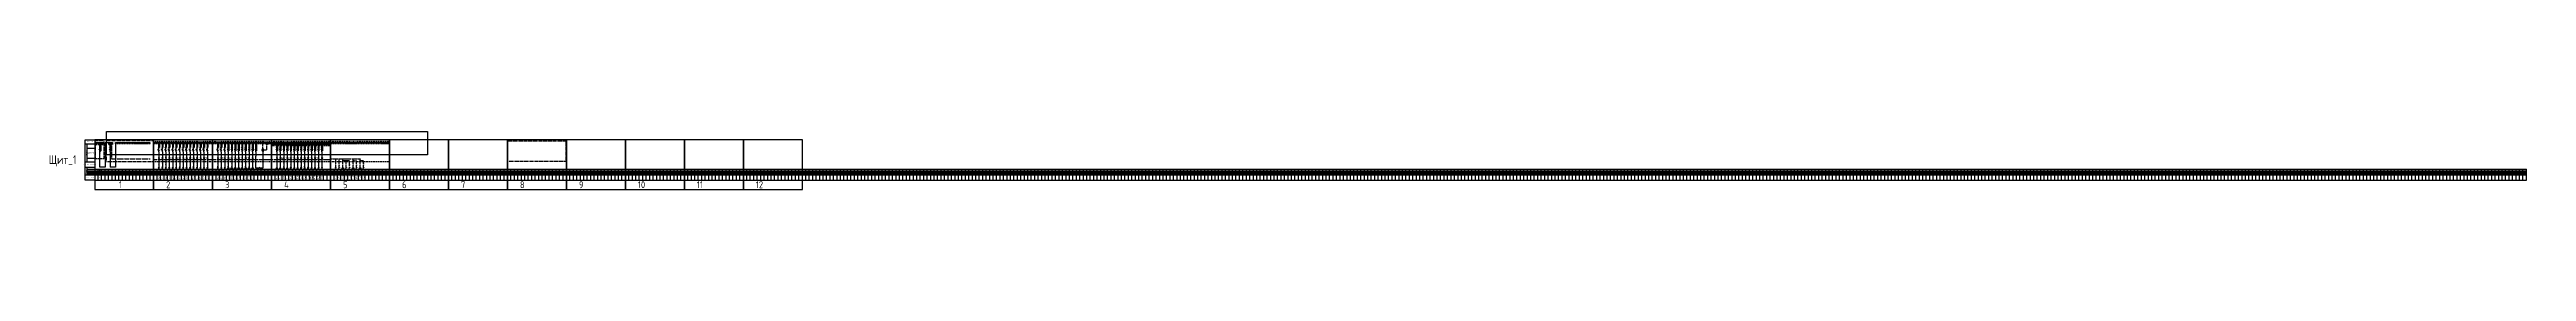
# Model space of a CAD drawing. Header units: millimetres. Extents: x -559267 to 14075, y 0 to 209897.
# Drawn here: x -205 to 14075, y 1291 to 1627 of the extents above; entities that cross this region are included whole.
import ezdxf
from ezdxf.enums import TextEntityAlignment as Align

# ---------------------------------------------------------------- set-up
doc = ezdxf.new("R2010")
doc.units = ezdxf.units.MM
doc.set_wipeout_variables(frame=1)
for name, pattern in [('CENTER2', [28.575, 19.05, -3.175, 3.175, -3.175]), ('HIDDEN2', [4.7625, 3.175, -1.5875]), ('JIS_02_0.7', [1.35, 0.75, -0.6]), ('Штрихштриховая', [10.936111, 5.291667, -2.116667, 1.411111, -2.116667])]:
    doc.linetypes.add(name, pattern=pattern)
doc.layers.add('0-Область подсчета', color=152, linetype='Continuous', plot=False, transparency=0.5)
for name, color, linetype in [('0_UNC_12 ДСУП. Оборудование', 104, 'Continuous'), ('0_UNC_5 Доп. Оборудования', 1, 'Continuous'), ('SX_BLOCKS', 7, 'Continuous'), ('SX_BOUND', 7, 'JIS_02_0.7'), ('SX_KNX', 1, 'Continuous'), ('SX_LINES', 7, 'Continuous'), ('SX_PE', 3, 'CENTER2'), ('SX_TABLE', 7, 'Continuous'), ('SX_TEXT', 7, 'Continuous'), ('Нумерация QF', 7, 'Continuous')]:
    doc.layers.add(name, color=color, linetype=linetype)
doc.layers.add('Таблицы', color=7, linetype='Continuous', lineweight=13)
doc.styles.add('SX_GOST', font='GOST2304A_0.ttf')
doc.styles.add('UNC_A', font='GOST2304A_0.ttf')
doc.styles.add('Unecom', font='GOST2304A_0.ttf', dxfattribs={"height": 2.5})
doc.styles.add('СПДС1.8', font='isocpeur.ttf', dxfattribs={"width": 0.8, "height": 1.8})
pattern_1 = [(0, (-2.5674, 3.856), (0, 6.985), [5.08, -1.905]), (90, (-2.5674, 3.856), (-6.985, 4e-16), [5.08, -1.905])]

# ---------------------------------------------------------------- blocks, each defined once
blk = doc.blocks.new('_Боковик_схема Юником')
at = {"color": 0, "lineweight": -2, "ltscale": 3}
blk.add_lwpolyline([(0, 232), (55, 232), (55, 0), (0, 0)], close=True, dxfattribs=at)
for points in [[(0, 210), (55, 210), (55, 125), (10, 125)], [(10, 210), (10, 105)], [(10, 185), (55, 185)], [(0, 105), (55, 105)], [(0, 75), (55, 75)], [(0, 30), (55, 30)], [(10, 75), (10, 30)], [(10, 62), (52, 62)], [(10, 62), (55, 62)], [(10, 54), (55, 54)], [(10, 46), (55, 46)], [(10, 38), (55, 38)]]:
    blk.add_lwpolyline(points, dxfattribs=at)
at = {"color": 0, "lineweight": -2, "char_height": 2.5, "attachment_point": 5, "rotation": 90, "style": 'Unecom'}
for s, insert, width in [('Распределительный щит', (5, 158), 105), ('Электроприемник', (5, 52), 45)]:
    blk.add_mtext(s, dxfattribs=dict(at, insert=insert, width=width))
at = {"color": 0, "lineweight": -2, "char_height": 2.5, "attachment_point": 5, "style": 'Unecom'}
for s, insert, width in [('Данные питающей сети', (27, 221), 55), ('Защитный аппарат/вводной отходящей линии.\\PХарактеристика, номинальный ток, расцепитель, А.', (33, 155), 44.74), ('Сборные шины', (33, 198), 44.74), ('Марка и сечение проводника, длина участка', (27, 90), 55), ('Наименование электроприемника', (27, 15), 55), ('Оборудование автоматизации', (31, 116), 37.88), ('Номинальная мощность, Рн, кВт', (32, 42), 45), ('Номинальный ток, Iн, А', (32, 34), 45), ('Обозначение на плане', (32, 58), 45), ('Условное изображение', (32, 68), 45), ('Фаза', (32, 50), 45)]:
    blk.add_mtext(s, dxfattribs=dict(at, insert=insert, width=width))
blk = doc.blocks.new('*U102')
at = {"linetype": 'ByBlock', "lineweight": 40}
for points in [[(0, 2), (0, -2)], [(0, 0), (43, 0)], [(43, 2), (43, -2)], [(0, -4), (0, -6)], [(43, -4), (43, -6)]]:
    blk.add_lwpolyline(points, dxfattribs=at)
at = {"color": 4, "linetype": 'HIDDEN2', "lineweight": 40, "ltscale": 2}
blk.add_lwpolyline([(0, -5), (43, -5)], dxfattribs=at)
at = {"insert": (1, -2), "char_height": 2.5, "attachment_point": 1, "style": 'UNC_A'}
blk.add_mtext_dynamic_manual_height_columns('N', width=3.84, gutter_width=12.5, heights=[0], dxfattribs=at)
at = {"style": 'UNC_A'}
blk.add_attdef('ЛИНИЯ', (1, 2), '', height=2.5, dxfattribs=at)
blk = doc.blocks.new('*U161')
at = {"linetype": 'ByBlock', "lineweight": 40}
for points in [[(0, 2), (0, -2)], [(0, 0), (22, 0)], [(22, 2), (22, -2)], [(0, -4), (0, -6)], [(22, -4), (22, -6)]]:
    blk.add_lwpolyline(points, dxfattribs=at)
at = {"color": 4, "linetype": 'HIDDEN2', "lineweight": 40, "ltscale": 2}
blk.add_lwpolyline([(0, -5), (22, -5)], dxfattribs=at)
at = {"insert": (1, -2), "char_height": 2.5, "attachment_point": 1, "style": 'UNC_A'}
blk.add_mtext_dynamic_manual_height_columns('N', width=3.84, gutter_width=12.5, heights=[0], dxfattribs=at)
at = {"style": 'UNC_A'}
blk.add_attdef('ЛИНИЯ', (1, 2), '', height=2.5, dxfattribs=at)
blk = doc.blocks.new('*U104')
at = {"lineweight": 25}
for p, q in [((-1, -1), (1, 1)), ((-1, -2), (1, 0)), ((-1, -3), (1, -1))]:
    blk.add_line(p, q, dxfattribs=at)
blk = doc.blocks.new('*U122')
for p, q in [((0, -43), (-4, -37)), ((0, -36), (0, -1)), ((0, -37), (0, -36)), ((0, -37), (0, -36)), ((0, -54), (0, -43))]:
    blk.add_line(p, q)
at = {"color": 4, "linetype": 'HIDDEN2'}
for p in [(0, -52), (3, -6)]:
    blk.add_line(p, (3, -49), dxfattribs=at)
blk.add_lwpolyline([(-2, -41), (-3, -39), (-2, -39), (-1, -41)], close=True)
for centre in [(0, -1), (3, -6)]:
    blk.add_circle(centre, 0.5)
at = {"insert": (-6, -25), "char_height": 2.5, "attachment_point": 1, "style": 'Unecom'}
blk.add_mtext_dynamic_manual_height_columns('\\pxql;QF', width=5.71, gutter_width=12.5, heights=[4.37], dxfattribs=at)
at = {"style": 'Unecom'}
for tag, p in [('P', (-3, -30)), ('A', (-2, -33))]:
    blk.add_attdef(tag, text='', height=2.5, dxfattribs=at).set_placement(p, align=Align.RIGHT)
blk.add_attdef('N', (-3, -27), '', height=2.5, dxfattribs=at)
blk = doc.blocks.new('*U164')
at = {"lineweight": 40}
for p, q in [((200, 0), (198, 2)), ((200, 0), (198, -2)), ((200, -5), (198, -4)), ((200, -5), (198, -6))]:
    blk.add_line(p, q, dxfattribs=at)
at = {"linetype": 'ByBlock', "lineweight": 40}
for points in [[(0, 2), (0, -2)], [(0, 0), (200, 0)], [(0, -4), (0, -6)]]:
    blk.add_lwpolyline(points, dxfattribs=at)
at = {"color": 4, "linetype": 'HIDDEN2', "lineweight": 40, "ltscale": 2}
blk.add_lwpolyline([(0, -5), (200, -5)], dxfattribs=at)
at = {"insert": (1, -2), "char_height": 2.5, "attachment_point": 1, "style": 'UNC_A'}
blk.add_mtext_dynamic_manual_height_columns('N', width=3.84, gutter_width=12.5, heights=[0], dxfattribs=at)
at = {"style": 'UNC_A'}
blk.add_attdef('ЛИНИЯ', (1, 2), '', height=2.5, dxfattribs=at)
blk = doc.blocks.new('*U218')
at = {"color": 0}
for p, q in [((-2, 2), (2, 1)), ((-1, -1), (-1, 1)), ((-2, -2), (2, -1))]:
    blk.add_line(p, q, dxfattribs=at)
blk.add_circle((0, 0), 2.5, dxfattribs=at)
at = {"color": 18, "true_color": 0x000000, "style": 'Unecom'}
blk.add_attdef('V.', (-1, 6), '', height=2.5, dxfattribs=at)
blk = doc.blocks.new('*U171')
at = {"color": 0}
blk.add_wipeout([(-2, 3), (3, 3), (2, -3), (-3, -3)], dxfattribs=at)
for p, q in [((1, 0), (-1, 0)), ((0, -1), (0, 3)), ((0, 0), (0, 0)), ((0, 0), (0, 0)), ((0, 0), (0, 0)), ((0, 0), (0, 0)), ((1, 3), (1, 3)), ((1, 2), (1, 1)), ((2, 2), (1, 1)), ((2, 2), (1, 2)), ((-1, -2), (0, -3)), ((0, 0), (0, 0)), ((0, 0), (0, 0)), ((0, 0), (0, 0)), ((0, 0), (0, 0)), ((1, -2), (0, -3)), ((0, -2), (0, -2)), ((0, -3), (0, -3))]:
    blk.add_line(p, q, dxfattribs=at)
for points in [[(-2, 3), (-3, -3), (2, -3), (3, 3)], [(-1, 0), (0, -1), (1, 0), (0, 1)]]:
    blk.add_lwpolyline(points, close=True, dxfattribs=at)
for points in [[(-1, 3), (-1, 0), (-1, 0)], [(1, 0), (1, 0), (1, 1)]]:
    blk.add_lwpolyline(points, dxfattribs=at)
for centre in [(1, 2), (0, -2)]:
    blk.add_circle(centre, 0.833, dxfattribs=at)
at = {"color": 18, "true_color": 0x000000, "style": 'Unecom'}
blk.add_attdef('K.', (-1, 5), '', height=2.5, dxfattribs=at)
blk = doc.blocks.new('*U220')
h = blk.add_hatch()
h.set_pattern_fill('ANGLE', color=0)
h.set_pattern_definition(pattern_1)
h.paths.add_polyline_path([(1, -1, 1), (-1, -1, 1)])
at = {"linetype": 'ByBlock'}
h = blk.add_hatch(color=0, dxfattribs=at)
h.dxf.hatch_style = 1
h.paths.add_polyline_path([(1, -1, 1), (-1, -1, 1)])
at = {"color": 0, "linetype": 'ByBlock'}
blk.add_circle((0, -1), 1.25, dxfattribs=at)
at = {"color": 0, "linetype": 'ByBlock', "start_tangent": (-9.510702, -2.8276), "end_tangent": (-11.984182, -3.983771)}
blk.add_spline([(0, -1), (-4, -8)], degree=3, dxfattribs=at)
blk = doc.blocks.new('*U222')
at = {"color": 0, "linetype": 'ByBlock'}
blk.add_wipeout([(1.9, 2.5), (1.9, -2.5), (-1.9, -2.5), (-1.9, 2.5)], dxfattribs=at)
at = {"color": 0, "linetype": 'ByBlock', "lineweight": -2}
for points in [[(1.9, 2.5), (1.9, -2.5), (-1.9, -2.5), (-1.9, 2.5)], [(1.5, 2.2), (1.5, -2.1), (-1.5, -2.1), (-1.5, 2.2)]]:
    blk.add_lwpolyline(points, close=True, dxfattribs=at)
at = {"color": 0, "linetype": 'ByBlock', "lineweight": -2, "style": 'СПДС1.8', "width": 0.8}
blk.add_text('КУП', height=1.8, rotation=270, dxfattribs=at).set_placement((0, 0), align=Align.MIDDLE_CENTER)
blk = doc.blocks.new('*U221')
at = {"color": 0, "linetype": 'ByBlock'}
blk.add_wipeout([(1.9, 2.5), (1.9, -2.5), (-1.9, -2.5), (-1.9, 2.5)], dxfattribs=at)
at = {"color": 0, "linetype": 'ByBlock', "lineweight": -2}
for points in [[(1.9, 2.5), (1.9, -2.5), (-1.9, -2.5), (-1.9, 2.5)], [(1.5, 2.2), (1.5, -2.1), (-1.5, -2.1), (-1.5, 2.2)]]:
    blk.add_lwpolyline(points, close=True, dxfattribs=at)
at = {"color": 0, "linetype": 'ByBlock', "lineweight": -2, "style": 'СПДС1.8', "width": 0.8}
blk.add_text('КУП', height=1.8, rotation=270, dxfattribs=at).set_placement((0, 0), align=Align.MIDDLE_CENTER)
blk = doc.blocks.new('SX_TCOL')
for p, q in [((-10, 62), (10, 62)), ((-10, 54), (10, 54)), ((-10, 46), (10, 46)), ((-10, 38), (10, 38)), ((-10, 30), (10, 30)), ((-10, 0), (10, 0)), ((10, 0), (10, 62))]:
    blk.add_line(p, q)
at = {"style": 'SX_GOST'}
for tag, p in [('NAME1', (-3.6, 15)), ('CAB1', (-2.6, 90)), ('NAME2', (0, 15)), ('CAB2', (2.6, 90)), ('NAME3', (3.6, 15))]:
    blk.add_attdef(tag, text='', height=2.5, rotation=90, dxfattribs=at).set_placement(p, align=Align.MIDDLE)
for tag, p in [('POW', (0, 42)), ('LINE', (0, 58)), ('CUR', (0, 34)), ('PH', (0, 50))]:
    blk.add_attdef(tag, text='', height=2.5, dxfattribs=at).set_placement(p, align=Align.MIDDLE)
blk = doc.blocks.new('*U256')
at = {"lineweight": 40}
for p, q in [((334, 0), (332, 2)), ((334, 0), (332, -2)), ((334, -5), (332, -4)), ((334, -5), (332, -6))]:
    blk.add_line(p, q, dxfattribs=at)
at = {"linetype": 'ByBlock', "lineweight": 40}
for points in [[(0, 2), (0, -2)], [(0, 0), (334, 0)], [(0, -4), (0, -6)]]:
    blk.add_lwpolyline(points, dxfattribs=at)
at = {"color": 4, "linetype": 'HIDDEN2', "lineweight": 40, "ltscale": 2}
blk.add_lwpolyline([(0, -5), (334, -5)], dxfattribs=at)
at = {"insert": (1, -2), "char_height": 2.5, "attachment_point": 1, "style": 'UNC_A'}
blk.add_mtext_dynamic_manual_height_columns('N', width=3.84, gutter_width=12.5, heights=[0], dxfattribs=at)
at = {"style": 'UNC_A'}
blk.add_attdef('ЛИНИЯ', (1, 2), '', height=2.5, dxfattribs=at)
blk = doc.blocks.new('*U257')
for p, q in [((0, -43), (-4, -37)), ((-4, -45), (-4, -40)), ((-4, -40), (-3, -40)), ((-2, -45), (-4, -45)), ((0, -36), (0, -1)), ((0, -37), (0, -36)), ((0, -37), (0, -36)), ((0, -54), (0, -43))]:
    blk.add_line(p, q)
at = {"color": 4, "linetype": 'HIDDEN2'}
for p in [(0, -33), (3, -6)]:
    blk.add_line(p, (3, -30), dxfattribs=at)
blk.add_lwpolyline([(-2, -41), (-3, -39), (-2, -39), (-1, -41)], close=True)
for centre in [(0, -1), (3, -6)]:
    blk.add_circle(centre, 0.5)
blk.add_ellipse((0, -45), major_axis=(-2.42, 0), ratio=0.530622)
at = {"insert": (-8, -25), "char_height": 2.5, "attachment_point": 1, "style": 'Unecom'}
blk.add_mtext_dynamic_manual_height_columns('\\pxql;QFD', width=5.71, gutter_width=12.5, heights=[4.37], dxfattribs=at)
at = {"style": 'Unecom'}
for tag, p in [('P', (-3, -30)), ('МА', (-2, -36)), ('A', (-2, -33))]:
    blk.add_attdef(tag, text='', height=2.5, dxfattribs=at).set_placement(p, align=Align.RIGHT)
blk.add_attdef('N', (-3, -27), '', height=2.5, dxfattribs=at)
blk = doc.blocks.new('XT')
at = {"color": 32, "true_color": 0xcd6928}
blk.add_line((1, 0), (-1, -2), dxfattribs=at)
blk.add_line((1, 0), (-1, -2), dxfattribs=at)
at = {"color": 5}
blk.add_line((1, -2), (-1, -4), dxfattribs=at)
blk.add_line((1, -2), (-1, -4), dxfattribs=at)
at = {"color": 32, "true_color": 0xcd6928}
blk.add_circle((0, -1), 1, dxfattribs=at)
at = {"color": 5}
blk.add_circle((0, -3), 1, dxfattribs=at)
at = {"style": 'UNC_A'}
blk.add_attdef('1', (2, 0), '', height=2.5, dxfattribs=at)
blk = doc.blocks.new('SX_XTPE')
at = {"color": 3}
for p, q in [((0.753, 1.003), (-1.003, -0.753)), ((1.003, 0.753), (-0.753, -1.003))]:
    blk.add_line(p, q, dxfattribs=at)
blk.add_circle((0, 0), 1, dxfattribs=at)
blk = doc.blocks.new('Розетка1')
at = {"layer": 'Таблицы', "color": 1}
for p, q in [((-84, 84), (84, 84)), ((-84, 0), (84, 0)), ((0, 0), (0, 158))]:
    blk.add_line(p, q, dxfattribs=at)
blk.add_arc((0, 0), 83.5, 0, 180, dxfattribs=at)
blk.add_arc((0, 0), 83.5, 0, 180, dxfattribs=at)
blk = doc.blocks.new('SX_XT3')
at = {"color": 32, "true_color": 0xcd6928}
for p, q in [((0.7533, 4.0033), (-1.0033, 2.2467)), ((0.7533, 2.0033), (-1.0033, 0.2467)), ((1.0033, 3.7533), (-0.7533, 1.9967)), ((1.0033, 1.7533), (-0.7533, -0.0033))]:
    blk.add_line(p, q, dxfattribs=at)
for centre in [(0, 3), (0, 1)]:
    blk.add_circle(centre, 1, dxfattribs=at)
blk = doc.blocks.new('*U264')
at = {"lineweight": 40}
for p, q in [((0, 0), (-2, 2)), ((0, 0), (-2, -2)), ((0, -5), (-2, -4)), ((0, -5), (-2, -6))]:
    blk.add_line(p, q, dxfattribs=at)
at = {"linetype": 'ByBlock', "lineweight": 40}
for points in [[(0, 0), (332, 0)], [(332, 2), (332, -2)], [(332, -4), (332, -6)]]:
    blk.add_lwpolyline(points, dxfattribs=at)
at = {"color": 4, "linetype": 'HIDDEN2', "lineweight": 40, "ltscale": 2}
blk.add_lwpolyline([(0, -5), (332, -5)], dxfattribs=at)
at = {"insert": (1, -2), "char_height": 2.5, "attachment_point": 1, "style": 'UNC_A'}
blk.add_mtext_dynamic_manual_height_columns('N', width=3.84, gutter_width=12.5, heights=[0], dxfattribs=at)
at = {"style": 'UNC_A'}
blk.add_attdef('ЛИНИЯ', (1, 2), '', height=2.5, dxfattribs=at)
blk = doc.blocks.new('*U258')
for p, q in [((0, -43), (-4, -37)), ((0, -36), (0, -12)), ((0, -37), (0, -36)), ((0, -37), (0, -36)), ((0, -54), (0, -43))]:
    blk.add_line(p, q)
at = {"color": 4, "linetype": 'HIDDEN2'}
for p in [(0, -52), (3, -17)]:
    blk.add_line(p, (3, -49), dxfattribs=at)
blk.add_lwpolyline([(-2, -41), (-3, -39), (-2, -39), (-1, -41)], close=True)
for centre in [(0, -12), (3, -17)]:
    blk.add_circle(centre, 0.5)
at = {"insert": (-6, -25), "char_height": 2.5, "attachment_point": 1, "style": 'Unecom'}
blk.add_mtext_dynamic_manual_height_columns('\\pxql;QF', width=5.71, gutter_width=12.5, heights=[4.37], dxfattribs=at)
at = {"style": 'Unecom'}
for tag, p in [('P', (-3, -30)), ('A', (-2, -33))]:
    blk.add_attdef(tag, text='', height=2.5, dxfattribs=at).set_placement(p, align=Align.RIGHT)
blk.add_attdef('N', (-3, -27), '', height=2.5, dxfattribs=at)
blk = doc.blocks.new('Вывод')
h = blk.add_hatch()
h.set_pattern_fill('ANGLE', color=0)
h.set_pattern_definition(pattern_1)
h.paths.add_polyline_path([(1.25, -1.25, 1), (-1.25, -1.25, 1)])
at = {"linetype": 'ByBlock'}
h = blk.add_hatch(color=0, dxfattribs=at)
h.dxf.hatch_style = 1
h.paths.add_polyline_path([(1.25, -1.25, 1), (-1.25, -1.25, 1)])
at = {"color": 0, "linetype": 'ByBlock'}
blk.add_circle((0, -1.25), 1.25, dxfattribs=at)
at = {"color": 0, "linetype": 'ByBlock', "start_tangent": (-6.32286459, -7.64657801), "end_tangent": (-7.73285177, -9.98469072)}
blk.add_spline([(0, -1.25), (0, -9.25)], degree=3, dxfattribs=at)
blk = doc.blocks.new('*U262')
at = {"lineweight": 40}
for p, q in [((19, 0), (17, 2)), ((19, 0), (17, -2)), ((19, -5), (17, -4)), ((19, -5), (17, -6))]:
    blk.add_line(p, q, dxfattribs=at)
at = {"linetype": 'ByBlock', "lineweight": 40}
for points in [[(0, 2), (0, -2)], [(0, 0), (19, 0)], [(0, -4), (0, -6)]]:
    blk.add_lwpolyline(points, dxfattribs=at)
at = {"color": 4, "linetype": 'HIDDEN2', "lineweight": 40, "ltscale": 2}
blk.add_lwpolyline([(0, -5), (19, -5)], dxfattribs=at)
at = {"insert": (1, -2), "char_height": 2.5, "attachment_point": 1, "style": 'UNC_A'}
blk.add_mtext_dynamic_manual_height_columns('N', width=3.84, gutter_width=12.5, heights=[0], dxfattribs=at)
at = {"style": 'UNC_A'}
blk.add_attdef('ЛИНИЯ', (1, 2), '', height=2.5, dxfattribs=at)
blk = doc.blocks.new('км-3')
for p, q in [((4, 5), (0, 5)), ((11, 8), (4, 5)), ((15, 5), (10, 5))]:
    blk.add_line(p, q)
for centre in [(0, 5), (15, 5)]:
    blk.add_circle(centre, 0.575)
at = {"color": 4, "linetype": 'JIS_02_0.7', "ltscale": 5}
blk.add_arc((8, 7), 10.5, 224.1519, 315.8481, dxfattribs=at)
blk.add_arc((11, 5), 0.575, 0, 180)
blk = doc.blocks.new('Кмка')
for p, q in [((0, 11), (0, 15)), ((0, 0), (0, 5))]:
    blk.add_line(p, q)
blk.add_lwpolyline([(6, 11), (-6, 11), (-6, 5), (6, 5)], close=True)
for centre in [(0, 15), (0, 0)]:
    blk.add_circle(centre, 0.575)
at = {"style": 'Unecom'}
for s, p in [('А2', (1, 12)), ('А1', (1, 1))]:
    blk.add_text(s, height=2.5, dxfattribs=at).set_placement(p)
at = {"style": 'UNC_A'}
blk.add_attdef('КМ', text='', height=2.5, dxfattribs=at).set_placement((0, 8), align=Align.MIDDLE_CENTER)
blk = doc.blocks.new('*U103')
at = {"lineweight": 25}
blk.add_line((-1, -1), (1, 1), dxfattribs=at)
blk = doc.blocks.new('*U263')
for p, q in [((0, -43), (-4, -37)), ((0, -36), (0, -1)), ((0, -37), (0, -36)), ((0, -37), (0, -36)), ((0, -54), (0, -43))]:
    blk.add_line(p, q)
at = {"color": 4, "linetype": 'HIDDEN2'}
for p in [(0, -52), (3, -6)]:
    blk.add_line(p, (3, -49), dxfattribs=at)
blk.add_lwpolyline([(-2, -41), (-3, -39), (-2, -39), (-1, -41)], close=True)
for centre in [(0, -1), (3, -6)]:
    blk.add_circle(centre, 0.5)
at = {"insert": (-6, -25), "char_height": 2.5, "attachment_point": 1, "style": 'Unecom'}
blk.add_mtext_dynamic_manual_height_columns('\\pxql;QF', width=5.71, gutter_width=12.5, heights=[4.37], dxfattribs=at)
at = {"style": 'Unecom'}
for tag, p in [('P', (-3, -30)), ('A', (-2, -33))]:
    blk.add_attdef(tag, text='', height=2.5, dxfattribs=at).set_placement(p, align=Align.RIGHT)
blk.add_attdef('N', (-3, -27), '', height=2.5, dxfattribs=at)
blk = doc.blocks.new('SX_U_LAMP')
for p, q in [((-2.9, -2.9), (2.9, 2.9)), ((-2.9, 2.9), (2.9, -2.9))]:
    blk.add_line(p, q)
blk.add_circle((0, 0), 4.3)

msp = doc.modelspace()

# ---------------------------------------------------------------- linework, layer by layer
at = {"color": 3, "linetype": 'Штрихштриховая'}
msp.add_line((398, 1465), (734, 1465), dxfattribs=at)
for p, q in [((1001, 1414), (997, 1414)), ((1008, 1418), (1001, 1414)), ((1012, 1414), (1007, 1414))]:
    msp.add_line(p, q)
at = {"color": 6}
for points in [[(395, 1578), (55, 1578), (55, 1291), (395, 1291), (395, 1578)], [(735, 1578), (395, 1578), (395, 1291), (735, 1291), (735, 1578)], [(1075, 1578), (735, 1578), (735, 1291), (1075, 1291), (1075, 1578)], [(1415, 1578), (1075, 1578), (1075, 1291), (1415, 1291), (1415, 1578)], [(1755, 1578), (1415, 1578), (1415, 1291), (1755, 1291), (1755, 1578)], [(2095, 1578), (1755, 1578), (1755, 1291), (2095, 1291), (2095, 1578)], [(2435, 1578), (2095, 1578), (2095, 1291), (2435, 1291), (2435, 1578)], [(2775, 1578), (2435, 1578), (2435, 1291), (2775, 1291), (2775, 1578)], [(3115, 1578), (2775, 1578), (2775, 1291), (3115, 1291), (3115, 1578)], [(3455, 1578), (3115, 1578), (3115, 1291), (3455, 1291), (3455, 1578)], [(3795, 1578), (3455, 1578), (3455, 1291), (3795, 1291), (3795, 1578)], [(4135, 1578), (3795, 1578), (3795, 1291), (4135, 1291), (4135, 1578)]]:
    msp.add_lwpolyline(points, dxfattribs=at)
at = {"linetype": 'JIS_02_0.7', "ltscale": 4}
for points in [[(110, 1573), (58, 1573), (58, 1471), (110, 1471), (110, 1573)], [(390, 1573), (121, 1573), (121, 1453), (390, 1453)], [(2440, 1573), (2771, 1573), (2771, 1453), (2440, 1453)], [(1031, 1520), (1048, 1520), (1048, 1564)]]:
    msp.add_lwpolyline(points, dxfattribs=at)
at = {"lineweight": 40}
for points in [[(63, 1554), (63, 1551)], [(105, 1554), (105, 1551)], [(136, 1554), (136, 1551)], [(157, 1554), (157, 1551)]]:
    msp.add_lwpolyline(points, dxfattribs=at)
at = {"color": 3, "linetype": 'Штрихштриховая', "lineweight": 40}
for points in [[(63, 1552), (105, 1552)], [(136, 1552), (157, 1552)]]:
    msp.add_lwpolyline(points, dxfattribs=at)
for points in [[(136, 1562), (115, 1562), (115, 1421), (85, 1421)], [(85, 1421), (85, 1509)], [(280, 1562), (175, 1562), (175, 1421), (145, 1421)], [(145, 1509), (145, 1421)], [(985, 1509), (985, 1484)], [(985, 1414), (985, 1484)], [(1025, 1484), (1025, 1414), (1012, 1414)], [(1025, 1512), (1025, 1484)], [(997, 1414), (985, 1414)]]:
    msp.add_lwpolyline(points)
at = {"color": 3, "linetype": 'Штрихштриховая'}
for points in [[(85, 1512), (91, 1515)], [(91, 1552), (91, 1515)], [(151, 1552), (151, 1468)], [(151, 1468), (375, 1468)], [(1445, 1417), (1445, 1468)], [(1525, 1418), (1525, 1456), (1523, 1458), (1503, 1458)]]:
    msp.add_lwpolyline(points, dxfattribs=at)
at = {"color": 4, "linetype": 'JIS_02_0.7', "ltscale": 4}
msp.add_lwpolyline([(1025, 1527), (1025, 1557)], dxfattribs=at)
at = {"color": 0, "linetype": 'ByBlock', "lineweight": -3}
for centre in [(91, 1552), (151, 1552), (1025, 1557), (1445, 1468)]:
    msp.add_circle(centre, 0.575, dxfattribs=at)
for centre in [(997, 1414), (1012, 1414)]:
    msp.add_circle(centre, 0.575)
at = {"layer": '0-Область подсчета'}
msp.add_lwpolyline([(124, 1627), (1973, 1627), (1973, 1491), (124, 1491)], close=True, dxfattribs=at)
at = {"layer": 'SX_BOUND', "ltscale": 5}
for p, q in [((397, 1570), (733, 1570)), ((397, 1453), (733, 1453)), ((737, 1570), (1073, 1570)), ((1077, 1570), (1413, 1570)), ((1417, 1570), (1753, 1570))]:
    msp.add_line(p, q, dxfattribs=at)
at = {"layer": 'SX_LINES'}
for p, q in [((423, 1491), (427, 1494)), ((425, 1509), (425, 1476)), ((425, 1470), (425, 1418)), ((443, 1491), (447, 1494)), ((445, 1509), (445, 1476)), ((445, 1470), (445, 1418)), ((463, 1492), (467, 1495)), ((463, 1491), (467, 1494)), ((463, 1490), (467, 1493)), ((465, 1509), (465, 1476)), ((465, 1470), (465, 1418)), ((483, 1491), (487, 1494)), ((485, 1509), (485, 1476)), ((485, 1470), (485, 1418)), ((503, 1491), (507, 1494)), ((505, 1509), (505, 1476)), ((505, 1470), (505, 1418)), ((523, 1491), (527, 1494)), ((525, 1509), (525, 1476)), ((525, 1470), (525, 1418)), ((543, 1491), (547, 1494)), ((545, 1509), (545, 1476)), ((545, 1470), (545, 1418)), ((563, 1491), (567, 1494)), ((565, 1509), (565, 1476)), ((565, 1470), (565, 1418)), ((583, 1491), (587, 1494)), ((585, 1509), (585, 1476)), ((585, 1470), (585, 1418)), ((603, 1491), (607, 1494)), ((605, 1509), (605, 1476)), ((605, 1470), (605, 1418)), ((623, 1491), (627, 1494)), ((625, 1509), (625, 1476)), ((625, 1470), (625, 1418)), ((643, 1491), (647, 1494)), ((645, 1509), (645, 1476)), ((645, 1470), (645, 1418)), ((663, 1491), (667, 1494)), ((665, 1509), (665, 1476)), ((665, 1470), (665, 1418)), ((683, 1491), (687, 1494)), ((685, 1509), (685, 1476)), ((685, 1470), (685, 1418)), ((703, 1491), (707, 1494)), ((705, 1509), (705, 1476)), ((705, 1470), (705, 1418)), ((763, 1491), (767, 1494)), ((765, 1509), (765, 1476)), ((765, 1470), (765, 1418)), ((783, 1491), (787, 1494)), ((785, 1509), (785, 1476)), ((785, 1470), (785, 1418)), ((803, 1491), (807, 1494)), ((805, 1509), (805, 1476)), ((805, 1470), (805, 1418)), ((823, 1491), (827, 1494)), ((825, 1509), (825, 1476)), ((825, 1470), (825, 1418)), ((843, 1491), (847, 1494)), ((845, 1509), (845, 1476)), ((845, 1470), (845, 1418)), ((863, 1491), (867, 1494)), ((865, 1509), (865, 1476)), ((865, 1470), (865, 1418)), ((883, 1491), (887, 1494)), ((885, 1509), (885, 1476)), ((885, 1470), (885, 1418)), ((903, 1491), (907, 1494)), ((905, 1509), (905, 1476)), ((905, 1470), (905, 1418)), ((923, 1491), (927, 1494)), ((925, 1509), (925, 1476)), ((925, 1470), (925, 1418)), ((943, 1491), (947, 1494)), ((945, 1509), (945, 1476)), ((945, 1470), (945, 1418)), ((963, 1491), (967, 1494)), ((965, 1509), (965, 1476)), ((965, 1470), (965, 1418)), ((1103, 1491), (1107, 1494)), ((1123, 1491), (1127, 1494)), ((1143, 1491), (1147, 1494)), ((1163, 1491), (1167, 1494)), ((1183, 1491), (1187, 1494)), ((1203, 1491), (1207, 1494)), ((1223, 1491), (1227, 1494)), ((1243, 1491), (1247, 1494)), ((1263, 1491), (1267, 1494)), ((1283, 1491), (1287, 1494)), ((1303, 1491), (1307, 1494)), ((1323, 1491), (1327, 1494)), ((1343, 1491), (1347, 1494)), ((1363, 1491), (1367, 1494))]:
    msp.add_line(p, q, dxfattribs=at)
at = {"layer": 'SX_PE'}
for p, q in [((426, 1471), (427, 1469)), ((427, 1469), (427, 1465)), ((446, 1471), (447, 1469)), ((447, 1469), (447, 1465)), ((466, 1471), (467, 1469)), ((467, 1469), (467, 1465)), ((486, 1471), (487, 1469)), ((487, 1469), (487, 1465)), ((506, 1471), (507, 1469)), ((507, 1469), (507, 1465)), ((526, 1471), (528, 1469)), ((528, 1469), (528, 1465)), ((546, 1471), (548, 1469)), ((548, 1469), (548, 1465)), ((566, 1471), (568, 1469)), ((568, 1469), (568, 1465)), ((586, 1471), (588, 1469)), ((588, 1469), (588, 1465)), ((606, 1471), (608, 1469)), ((608, 1469), (608, 1465)), ((626, 1471), (628, 1469)), ((628, 1469), (628, 1465)), ((646, 1471), (648, 1469)), ((648, 1469), (648, 1465)), ((666, 1471), (668, 1469)), ((668, 1469), (668, 1465)), ((686, 1471), (688, 1469)), ((688, 1469), (688, 1465)), ((706, 1471), (708, 1469)), ((708, 1469), (708, 1465)), ((766, 1471), (768, 1469)), ((768, 1469), (768, 1465)), ((786, 1471), (788, 1469)), ((788, 1469), (788, 1465)), ((806, 1471), (808, 1469)), ((808, 1469), (808, 1465)), ((826, 1471), (828, 1469)), ((828, 1469), (828, 1465)), ((846, 1471), (848, 1469)), ((848, 1469), (848, 1465)), ((866, 1471), (868, 1469)), ((868, 1469), (868, 1465)), ((886, 1471), (888, 1469)), ((888, 1469), (888, 1465)), ((906, 1471), (908, 1469)), ((908, 1469), (908, 1465)), ((926, 1471), (928, 1469)), ((928, 1469), (928, 1465)), ((946, 1471), (948, 1469)), ((948, 1469), (948, 1465)), ((966, 1471), (968, 1469)), ((968, 1469), (968, 1465))]:
    msp.add_line(p, q, dxfattribs=at)
for centre in [(427, 1465), (447, 1465), (467, 1465), (487, 1465), (507, 1465), (528, 1465), (548, 1465), (568, 1465), (588, 1465), (608, 1465), (628, 1465), (648, 1465), (668, 1465), (688, 1465), (708, 1465), (768, 1465), (788, 1465), (808, 1465), (828, 1465), (848, 1465), (868, 1465), (888, 1465), (908, 1465), (928, 1465), (948, 1465), (968, 1465)]:
    msp.add_circle(centre, 0.5, dxfattribs=at)

# ---------------------------------------------------------------- block references
at = {"lineweight": -3}
msp.add_blockref('_Боковик_схема Юником', (0, 1346), dxfattribs=at)
for name, p, values in [('*U102', (63, 1562), {'ЛИНИЯ': 'ГРЩ-ЖД-2'}), ('*U161', (136, 1562), {'ЛИНИЯ': 'L1'}), ('*U164', (175, 1562), {'ЛИНИЯ': 'L1,L2,L3'}), ('Кмка', (1025, 1512), {'КМ': 'КМ-1'}), ('*U262', (1056, 1562), {'ЛИНИЯ': 'L1,L2,L3 (KM-1)'})]:
    msp.add_blockref(name, p).add_auto_attribs(values)
at = {"color": 1}
ref = msp.add_blockref('*U122', (85, 1563), dxfattribs=at)
ref.add_attrib('P', '3P', dxfattribs={"height": 2.5, "style": 'Unecom'}).set_placement((82, 1533), align=Align.RIGHT)
ref.add_attrib('A', '16А', dxfattribs={"height": 2.5, "style": 'Unecom'}).set_placement((83, 1530), align=Align.RIGHT)
for name, p in [('*U104', (85, 1505)), ('*U104', (145, 1505)), ('*U103', (985, 1542)), ('км-3', (1041, 1557))]:
    msp.add_blockref(name, p)
ref = msp.add_blockref('*U122', (145, 1563), dxfattribs=at)
ref.add_attrib('P', '3P', dxfattribs={"height": 2.5, "style": 'Unecom'}).set_placement((142, 1533), align=Align.RIGHT)
ref.add_attrib('A', 'С25А', dxfattribs={"height": 2.5, "style": 'Unecom'}).set_placement((143, 1530), align=Align.RIGHT)
ref = msp.add_blockref('*U122', (985, 1563), dxfattribs=at)
ref.add_attrib('P', '1P', dxfattribs={"height": 2.5, "style": 'Unecom'}).set_placement((981, 1533), align=Align.RIGHT)
ref.add_attrib('A', 'С10А', dxfattribs={"height": 2.5, "style": 'Unecom'}).set_placement((983, 1530), align=Align.RIGHT)
at = {"color": 3, "linetype": 'ByBlock'}
for p in [(1465, 1418), (1505, 1418), (1525, 1418)]:
    msp.add_blockref('*U220', p, dxfattribs=at)
at = {"layer": 'SX_BLOCKS'}
for name, p, values in [('*U257', (425, 1563), {'N': '2', 'P': '2P', 'A': 'С16А', 'МА': '30мА'}), ('*U257', (445, 1563), {'N': '3', 'P': '2P', 'A': 'С16А', 'МА': '30мА'}), ('*U257', (465, 1563), {'N': '4', 'P': '4P', 'A': 'С16А', 'МА': '30мА'}), ('*U257', (485, 1563), {'N': '5', 'P': '2P', 'A': 'С16А', 'МА': '30мА'}), ('*U257', (505, 1563), {'N': '6', 'P': '2P', 'A': 'С16А', 'МА': '30мА'}), ('*U257', (525, 1563), {'N': '7', 'P': '2P', 'A': 'С16А', 'МА': '30мА'}), ('*U257', (545, 1563), {'N': '8', 'P': '2P', 'A': 'С16А', 'МА': '30мА'}), ('*U257', (565, 1563), {'N': '9', 'P': '2P', 'A': 'С16А', 'МА': '30мА'}), ('*U257', (585, 1563), {'N': '10', 'P': '2P', 'A': 'С16А', 'МА': '30мА'}), ('*U257', (605, 1563), {'N': '11', 'P': '2P', 'A': 'С16А', 'МА': '30мА'}), ('*U257', (625, 1563), {'N': '12', 'P': '2P', 'A': 'С16А', 'МА': '30мА'}), ('*U257', (645, 1563), {'N': '13', 'P': '2P', 'A': 'С16А', 'МА': '30мА'}), ('*U257', (665, 1563), {'N': '14', 'P': '2P', 'A': 'С16А', 'МА': '30мА'}), ('*U257', (685, 1563), {'N': '15', 'P': '2P', 'A': 'С16А', 'МА': '30мА'}), ('*U257', (705, 1563), {'N': '16', 'P': '2P', 'A': 'С16А', 'МА': '30мА'}), ('*U257', (765, 1563), {'N': '17', 'P': '2P', 'A': 'С16А', 'МА': '30мА'}), ('*U257', (785, 1563), {'N': '18', 'P': '2P', 'A': 'С16А', 'МА': '30мА'}), ('*U257', (805, 1563), {'N': '19', 'P': '2P', 'A': 'С16А', 'МА': '30мА'}), ('*U263', (825, 1563), {'N': '20', 'P': '1P', 'A': 'С10А'}), ('*U263', (845, 1563), {'N': '21', 'P': '1P', 'A': 'С10А'}), ('*U263', (865, 1563), {'N': '22', 'P': '1P', 'A': 'С10А'}), ('*U263', (885, 1563), {'N': '23', 'P': '1P', 'A': 'С10А'}), ('*U263', (905, 1563), {'N': '24', 'P': '1P', 'A': 'С10А'}), ('*U263', (925, 1563), {'N': '25', 'P': '1P', 'A': 'С10А'}), ('*U263', (945, 1563), {'N': '26', 'P': '1P', 'A': 'С10А'}), ('*U263', (965, 1563), {'N': '27', 'P': '1P', 'A': 'С10А'}), ('*U258', (1105, 1563), {'N': '28', 'P': '1P', 'A': 'С10А'}), ('*U258', (1125, 1563), {'N': '29', 'P': '1P', 'A': 'С10А'}), ('*U258', (1145, 1563), {'N': '30', 'P': '1P', 'A': 'С10А'}), ('*U258', (1165, 1563), {'N': '31', 'P': '1P', 'A': 'С10А'}), ('*U258', (1185, 1563), {'N': '32', 'P': '1P', 'A': 'С10А'}), ('*U258', (1205, 1563), {'N': '33', 'P': '1P', 'A': 'С10А'}), ('*U258', (1225, 1563), {'N': '34', 'P': '1P', 'A': 'С10А'}), ('*U258', (1245, 1563), {'N': '35', 'P': '1P', 'A': 'С10А'}), ('*U258', (1265, 1563), {'N': '36', 'P': '1P', 'A': 'С10А'}), ('*U258', (1285, 1563), {'N': '37', 'P': '1P', 'A': 'С10А'}), ('*U258', (1305, 1563), {'N': '38', 'P': '1P', 'A': 'С10А'}), ('*U258', (1325, 1563), {'N': '39', 'P': '1P', 'A': 'С10А'}), ('*U258', (1345, 1563), {'N': '40', 'P': '1P', 'A': 'С10А'}), ('*U258', (1365, 1563), {'N': '41', 'P': '1P', 'A': 'С10А'})]:
    msp.add_blockref(name, p, dxfattribs=at).add_auto_attribs(values)
ref = msp.add_blockref('XT', (425, 1476), dxfattribs=at)
ref.add_attrib('1', 'XT2', (427, 1474), dxfattribs={"layer": '0', "height": 2.5, "style": 'UNC_A'})
for name, p in [('SX_XTPE', (425, 1471)), ('SX_XTPE', (445, 1471)), ('SX_XT3', (465, 1476)), ('SX_XTPE', (465, 1471)), ('SX_XTPE', (485, 1471)), ('SX_XTPE', (505, 1471)), ('SX_XTPE', (525, 1471)), ('SX_XTPE', (545, 1471)), ('SX_XTPE', (565, 1471)), ('SX_XTPE', (585, 1471)), ('SX_XTPE', (605, 1471)), ('SX_XTPE', (625, 1471)), ('SX_XTPE', (645, 1471)), ('SX_XTPE', (665, 1471)), ('SX_XTPE', (685, 1471)), ('SX_XTPE', (705, 1471)), ('SX_XTPE', (765, 1471)), ('SX_XTPE', (785, 1471)), ('SX_XTPE', (805, 1471)), ('SX_XTPE', (825, 1471)), ('SX_XTPE', (845, 1471)), ('SX_XTPE', (865, 1471)), ('SX_XTPE', (885, 1471)), ('SX_XTPE', (905, 1471)), ('SX_XTPE', (925, 1471)), ('SX_XTPE', (945, 1471)), ('SX_XTPE', (965, 1471))]:
    msp.add_blockref(name, p, dxfattribs=at)
ref = msp.add_blockref('XT', (445, 1476), dxfattribs=at)
ref.add_attrib('1', 'XT3', (447, 1474), dxfattribs={"layer": '0', "height": 2.5, "style": 'UNC_A'})
ref = msp.add_blockref('XT', (465, 1476), dxfattribs=at)
ref.add_attrib('1', 'XT4', (467, 1474), dxfattribs={"layer": '0', "height": 2.5, "style": 'UNC_A'})
ref = msp.add_blockref('XT', (485, 1476), dxfattribs=at)
ref.add_attrib('1', 'XT5', (487, 1474), dxfattribs={"layer": '0', "height": 2.5, "style": 'UNC_A'})
ref = msp.add_blockref('XT', (505, 1476), dxfattribs=at)
ref.add_attrib('1', 'XT6', (507, 1474), dxfattribs={"layer": '0', "height": 2.5, "style": 'UNC_A'})
ref = msp.add_blockref('XT', (525, 1476), dxfattribs=at)
ref.add_attrib('1', 'XT7', (527, 1474), dxfattribs={"layer": '0', "height": 2.5, "style": 'UNC_A'})
ref = msp.add_blockref('XT', (545, 1476), dxfattribs=at)
ref.add_attrib('1', 'XT8', (547, 1474), dxfattribs={"layer": '0', "height": 2.5, "style": 'UNC_A'})
ref = msp.add_blockref('XT', (565, 1476), dxfattribs=at)
ref.add_attrib('1', 'XT9', (567, 1474), dxfattribs={"layer": '0', "height": 2.5, "style": 'UNC_A'})
ref = msp.add_blockref('XT', (585, 1476), dxfattribs=at)
ref.add_attrib('1', 'XT10', (587, 1474), dxfattribs={"layer": '0', "height": 2.5, "style": 'UNC_A'})
ref = msp.add_blockref('XT', (605, 1476), dxfattribs=at)
ref.add_attrib('1', 'XT11', (607, 1474), dxfattribs={"layer": '0', "height": 2.5, "style": 'UNC_A'})
ref = msp.add_blockref('XT', (625, 1476), dxfattribs=at)
ref.add_attrib('1', 'XT12', (627, 1474), dxfattribs={"layer": '0', "height": 2.5, "style": 'UNC_A'})
ref = msp.add_blockref('XT', (645, 1476), dxfattribs=at)
ref.add_attrib('1', 'XT13', (647, 1474), dxfattribs={"layer": '0', "height": 2.5, "style": 'UNC_A'})
ref = msp.add_blockref('XT', (665, 1476), dxfattribs=at)
ref.add_attrib('1', 'XT14', (667, 1474), dxfattribs={"layer": '0', "height": 2.5, "style": 'UNC_A'})
ref = msp.add_blockref('XT', (685, 1476), dxfattribs=at)
ref.add_attrib('1', 'XT15', (687, 1474), dxfattribs={"layer": '0', "height": 2.5, "style": 'UNC_A'})
ref = msp.add_blockref('XT', (705, 1476), dxfattribs=at)
ref.add_attrib('1', 'XT16', (707, 1474), dxfattribs={"layer": '0', "height": 2.5, "style": 'UNC_A'})
ref = msp.add_blockref('XT', (765, 1476), dxfattribs=at)
ref.add_attrib('1', 'XT17', (767, 1474), dxfattribs={"layer": '0', "height": 2.5, "style": 'UNC_A'})
ref = msp.add_blockref('XT', (785, 1476), dxfattribs=at)
ref.add_attrib('1', 'XT18', (787, 1474), dxfattribs={"layer": '0', "height": 2.5, "style": 'UNC_A'})
ref = msp.add_blockref('XT', (805, 1476), dxfattribs=at)
ref.add_attrib('1', 'XT19', (807, 1474), dxfattribs={"layer": '0', "height": 2.5, "style": 'UNC_A'})
ref = msp.add_blockref('XT', (825, 1476), dxfattribs=at)
ref.add_attrib('1', 'XT20', (827, 1474), dxfattribs={"layer": '0', "height": 2.5, "style": 'UNC_A'})
ref = msp.add_blockref('XT', (845, 1476), dxfattribs=at)
ref.add_attrib('1', 'XT21', (847, 1474), dxfattribs={"layer": '0', "height": 2.5, "style": 'UNC_A'})
ref = msp.add_blockref('XT', (865, 1476), dxfattribs=at)
ref.add_attrib('1', 'XT22', (867, 1474), dxfattribs={"layer": '0', "height": 2.5, "style": 'UNC_A'})
ref = msp.add_blockref('XT', (885, 1476), dxfattribs=at)
ref.add_attrib('1', 'XT23', (887, 1474), dxfattribs={"layer": '0', "height": 2.5, "style": 'UNC_A'})
ref = msp.add_blockref('XT', (905, 1476), dxfattribs=at)
ref.add_attrib('1', 'XT24', (907, 1474), dxfattribs={"layer": '0', "height": 2.5, "style": 'UNC_A'})
ref = msp.add_blockref('XT', (925, 1476), dxfattribs=at)
ref.add_attrib('1', 'XT25', (927, 1474), dxfattribs={"layer": '0', "height": 2.5, "style": 'UNC_A'})
ref = msp.add_blockref('XT', (945, 1476), dxfattribs=at)
ref.add_attrib('1', 'XT26', (947, 1474), dxfattribs={"layer": '0', "height": 2.5, "style": 'UNC_A'})
ref = msp.add_blockref('XT', (965, 1476), dxfattribs=at)
ref.add_attrib('1', 'XT27', (967, 1474), dxfattribs={"layer": '0', "height": 2.5, "style": 'UNC_A'})
at = {"layer": 'SX_BLOCKS', "xscale": 0.042788, "yscale": 0.042788, "zscale": 0.042788, "rotation": 180}
for p in [(425, 1418), (445, 1418), (465, 1418), (485, 1418), (505, 1418), (525, 1418), (545, 1418), (565, 1418), (585, 1418), (605, 1418), (625, 1418), (645, 1418), (665, 1418), (685, 1418), (705, 1418), (765, 1418), (785, 1418), (805, 1418)]:
    msp.add_blockref('Розетка1', p, dxfattribs=at)
at = {"layer": 'SX_KNX', "color": 244, "true_color": 0x991b1e}
for p in [(825, 1414), (845, 1414), (865, 1414), (885, 1414), (905, 1414), (925, 1414), (945, 1414), (965, 1414)]:
    msp.add_blockref('SX_U_LAMP', p, dxfattribs=at)
at = {"layer": 'SX_LINES'}
for name, p, values in [('*U256', (400, 1562), {'ЛИНИЯ': 'L1,L2,L3'}), ('*U256', (740, 1562), {'ЛИНИЯ': 'L1,L2,L3'}), ('*U256', (1080, 1562), {'ЛИНИЯ': 'L1,L2,L3'}), ('*U264', (1082, 1551), {'ЛИНИЯ': 'КМ-1(L1,L2,L3)'}), ('*U256', (1420, 1562), {'ЛИНИЯ': 'L1,L2,L3'})]:
    msp.add_blockref(name, p, dxfattribs=at).add_auto_attribs(values)
at = {"layer": 'SX_TABLE'}
for name, p in [('_Боковик_схема Юником', (0, 1346)), ('SX_TCOL', (65, 1346)), ('SX_TCOL', (105, 1346)), ('SX_TCOL', (125, 1346)), ('SX_TCOL', (145, 1346)), ('SX_TCOL', (165, 1346)), ('SX_TCOL', (185, 1346)), ('SX_TCOL', (205, 1346)), ('SX_TCOL', (225, 1346)), ('SX_TCOL', (245, 1346)), ('SX_TCOL', (265, 1346)), ('SX_TCOL', (285, 1346)), ('SX_TCOL', (305, 1346)), ('SX_TCOL', (325, 1346)), ('SX_TCOL', (345, 1346)), ('SX_TCOL', (365, 1346)), ('SX_TCOL', (385, 1346)), ('SX_TCOL', (405, 1346)), ('SX_TCOL', (725, 1346)), ('SX_TCOL', (745, 1346)), ('SX_TCOL', (985, 1346)), ('SX_TCOL', (1005, 1346)), ('SX_TCOL', (1685, 1346)), ('SX_TCOL', (1705, 1346)), ('SX_TCOL', (1725, 1346)), ('SX_TCOL', (1745, 1346)), ('SX_TCOL', (1765, 1346)), ('SX_TCOL', (1785, 1346)), ('SX_TCOL', (1805, 1346)), ('SX_TCOL', (1825, 1346)), ('SX_TCOL', (1845, 1346)), ('SX_TCOL', (1865, 1346)), ('SX_TCOL', (1885, 1346)), ('SX_TCOL', (1905, 1346)), ('SX_TCOL', (1925, 1346)), ('SX_TCOL', (1945, 1346)), ('SX_TCOL', (1965, 1346)), ('SX_TCOL', (1985, 1346)), ('SX_TCOL', (2005, 1346)), ('SX_TCOL', (2025, 1346)), ('SX_TCOL', (2045, 1346)), ('SX_TCOL', (2065, 1346)), ('SX_TCOL', (2085, 1346)), ('SX_TCOL', (2105, 1346)), ('SX_TCOL', (2125, 1346)), ('SX_TCOL', (2145, 1346)), ('SX_TCOL', (2165, 1346)), ('SX_TCOL', (2185, 1346)), ('SX_TCOL', (2205, 1346)), ('SX_TCOL', (2225, 1346)), ('SX_TCOL', (2245, 1346)), ('SX_TCOL', (2265, 1346)), ('SX_TCOL', (2285, 1346)), ('SX_TCOL', (2305, 1346)), ('SX_TCOL', (2325, 1346)), ('SX_TCOL', (2345, 1346)), ('SX_TCOL', (2365, 1346)), ('SX_TCOL', (2385, 1346)), ('SX_TCOL', (2405, 1346)), ('SX_TCOL', (2425, 1346)), ('SX_TCOL', (2445, 1346)), ('SX_TCOL', (2465, 1346)), ('SX_TCOL', (2485, 1346)), ('SX_TCOL', (2505, 1346)), ('SX_TCOL', (2525, 1346)), ('SX_TCOL', (2545, 1346)), ('SX_TCOL', (2565, 1346)), ('SX_TCOL', (2585, 1346)), ('SX_TCOL', (2605, 1346)), ('SX_TCOL', (2625, 1346)), ('SX_TCOL', (2645, 1346)), ('SX_TCOL', (2665, 1346)), ('SX_TCOL', (2685, 1346)), ('SX_TCOL', (2705, 1346)), ('SX_TCOL', (2725, 1346)), ('SX_TCOL', (2745, 1346)), ('SX_TCOL', (2765, 1346)), ('SX_TCOL', (2785, 1346)), ('SX_TCOL', (2805, 1346)), ('SX_TCOL', (2825, 1346)), ('SX_TCOL', (2845, 1346)), ('SX_TCOL', (2865, 1346)), ('SX_TCOL', (2885, 1346)), ('SX_TCOL', (2905, 1346)), ('SX_TCOL', (2925, 1346)), ('SX_TCOL', (2945, 1346)), ('SX_TCOL', (2965, 1346)), ('SX_TCOL', (2985, 1346)), ('SX_TCOL', (3005, 1346)), ('SX_TCOL', (3025, 1346)), ('SX_TCOL', (3045, 1346)), ('SX_TCOL', (3065, 1346)), ('SX_TCOL', (3085, 1346)), ('SX_TCOL', (3105, 1346)), ('SX_TCOL', (3125, 1346)), ('SX_TCOL', (3145, 1346)), ('SX_TCOL', (3165, 1346)), ('SX_TCOL', (3185, 1346)), ('SX_TCOL', (3205, 1346)), ('SX_TCOL', (3225, 1346)), ('SX_TCOL', (3245, 1346)), ('SX_TCOL', (3265, 1346)), ('SX_TCOL', (3285, 1346)), ('SX_TCOL', (3305, 1346)), ('SX_TCOL', (3325, 1346)), ('SX_TCOL', (3345, 1346)), ('SX_TCOL', (3365, 1346)), ('SX_TCOL', (3385, 1346)), ('SX_TCOL', (3405, 1346)), ('SX_TCOL', (3425, 1346)), ('SX_TCOL', (3445, 1346)), ('SX_TCOL', (3465, 1346)), ('SX_TCOL', (3485, 1346)), ('SX_TCOL', (3505, 1346)), ('SX_TCOL', (3525, 1346)), ('SX_TCOL', (3545, 1346)), ('SX_TCOL', (3565, 1346)), ('SX_TCOL', (3585, 1346)), ('SX_TCOL', (3605, 1346)), ('SX_TCOL', (3625, 1346)), ('SX_TCOL', (3645, 1346)), ('SX_TCOL', (3665, 1346)), ('SX_TCOL', (3685, 1346)), ('SX_TCOL', (3705, 1346)), ('SX_TCOL', (3725, 1346)), ('SX_TCOL', (3745, 1346)), ('SX_TCOL', (3765, 1346)), ('SX_TCOL', (3785, 1346)), ('SX_TCOL', (3805, 1346)), ('SX_TCOL', (3825, 1346)), ('SX_TCOL', (3845, 1346)), ('SX_TCOL', (3865, 1346)), ('SX_TCOL', (3885, 1346)), ('SX_TCOL', (3905, 1346)), ('SX_TCOL', (3925, 1346)), ('SX_TCOL', (3945, 1346)), ('SX_TCOL', (3965, 1346)), ('SX_TCOL', (3985, 1346)), ('SX_TCOL', (4005, 1346)), ('SX_TCOL', (4025, 1346)), ('SX_TCOL', (4045, 1346)), ('SX_TCOL', (4065, 1346)), ('SX_TCOL', (4085, 1346)), ('SX_TCOL', (4105, 1346)), ('SX_TCOL', (4125, 1346)), ('SX_TCOL', (4145, 1346)), ('SX_TCOL', (4165, 1346)), ('SX_TCOL', (4185, 1346)), ('SX_TCOL', (4205, 1346)), ('SX_TCOL', (4225, 1346)), ('SX_TCOL', (4245, 1346)), ('SX_TCOL', (4265, 1346)), ('SX_TCOL', (4285, 1346)), ('SX_TCOL', (4305, 1346)), ('SX_TCOL', (4325, 1346)), ('SX_TCOL', (4345, 1346)), ('SX_TCOL', (4365, 1346)), ('SX_TCOL', (4385, 1346)), ('SX_TCOL', (4405, 1346)), ('SX_TCOL', (4425, 1346)), ('SX_TCOL', (4445, 1346)), ('SX_TCOL', (4465, 1346)), ('SX_TCOL', (4485, 1346)), ('SX_TCOL', (4505, 1346)), ('SX_TCOL', (4525, 1346)), ('SX_TCOL', (4545, 1346)), ('SX_TCOL', (4565, 1346)), ('SX_TCOL', (4585, 1346)), ('SX_TCOL', (4605, 1346)), ('SX_TCOL', (4625, 1346)), ('SX_TCOL', (4645, 1346)), ('SX_TCOL', (4665, 1346)), ('SX_TCOL', (4685, 1346)), ('SX_TCOL', (4705, 1346)), ('SX_TCOL', (4725, 1346)), ('SX_TCOL', (4745, 1346)), ('SX_TCOL', (4765, 1346)), ('SX_TCOL', (4785, 1346)), ('SX_TCOL', (4805, 1346)), ('SX_TCOL', (4825, 1346)), ('SX_TCOL', (4845, 1346)), ('SX_TCOL', (4865, 1346)), ('SX_TCOL', (4885, 1346)), ('SX_TCOL', (4905, 1346)), ('SX_TCOL', (4925, 1346)), ('SX_TCOL', (4945, 1346)), ('SX_TCOL', (4965, 1346)), ('SX_TCOL', (4985, 1346)), ('SX_TCOL', (5005, 1346)), ('SX_TCOL', (5025, 1346)), ('SX_TCOL', (5045, 1346)), ('SX_TCOL', (5065, 1346)), ('SX_TCOL', (5085, 1346)), ('SX_TCOL', (5105, 1346)), ('SX_TCOL', (5125, 1346)), ('SX_TCOL', (5145, 1346)), ('SX_TCOL', (5165, 1346)), ('SX_TCOL', (5185, 1346)), ('SX_TCOL', (5205, 1346)), ('SX_TCOL', (5225, 1346)), ('SX_TCOL', (5245, 1346)), ('SX_TCOL', (5265, 1346)), ('SX_TCOL', (5285, 1346)), ('SX_TCOL', (5305, 1346)), ('SX_TCOL', (5325, 1346)), ('SX_TCOL', (5345, 1346)), ('SX_TCOL', (5365, 1346)), ('SX_TCOL', (5385, 1346)), ('SX_TCOL', (5405, 1346)), ('SX_TCOL', (5425, 1346)), ('SX_TCOL', (5445, 1346)), ('SX_TCOL', (5465, 1346)), ('SX_TCOL', (5485, 1346)), ('SX_TCOL', (5505, 1346)), ('SX_TCOL', (5525, 1346)), ('SX_TCOL', (5545, 1346)), ('SX_TCOL', (5565, 1346)), ('SX_TCOL', (5585, 1346)), ('SX_TCOL', (5605, 1346)), ('SX_TCOL', (5625, 1346)), ('SX_TCOL', (5645, 1346)), ('SX_TCOL', (5665, 1346)), ('SX_TCOL', (5685, 1346)), ('SX_TCOL', (5705, 1346)), ('SX_TCOL', (5725, 1346)), ('SX_TCOL', (5745, 1346)), ('SX_TCOL', (5765, 1346)), ('SX_TCOL', (5785, 1346)), ('SX_TCOL', (5805, 1346)), ('SX_TCOL', (5825, 1346)), ('SX_TCOL', (5845, 1346)), ('SX_TCOL', (5865, 1346)), ('SX_TCOL', (5885, 1346)), ('SX_TCOL', (5905, 1346)), ('SX_TCOL', (5925, 1346)), ('SX_TCOL', (5945, 1346)), ('SX_TCOL', (5965, 1346)), ('SX_TCOL', (5985, 1346)), ('SX_TCOL', (6005, 1346)), ('SX_TCOL', (6025, 1346)), ('SX_TCOL', (6045, 1346)), ('SX_TCOL', (6065, 1346)), ('SX_TCOL', (6085, 1346)), ('SX_TCOL', (6105, 1346)), ('SX_TCOL', (6125, 1346)), ('SX_TCOL', (6145, 1346)), ('SX_TCOL', (6165, 1346)), ('SX_TCOL', (6185, 1346)), ('SX_TCOL', (6205, 1346)), ('SX_TCOL', (6225, 1346)), ('SX_TCOL', (6245, 1346)), ('SX_TCOL', (6265, 1346)), ('SX_TCOL', (6285, 1346)), ('SX_TCOL', (6305, 1346)), ('SX_TCOL', (6325, 1346)), ('SX_TCOL', (6345, 1346)), ('SX_TCOL', (6365, 1346)), ('SX_TCOL', (6385, 1346)), ('SX_TCOL', (6405, 1346)), ('SX_TCOL', (6425, 1346)), ('SX_TCOL', (6445, 1346)), ('SX_TCOL', (6465, 1346)), ('SX_TCOL', (6485, 1346)), ('SX_TCOL', (6505, 1346)), ('SX_TCOL', (6525, 1346)), ('SX_TCOL', (6545, 1346)), ('SX_TCOL', (6565, 1346)), ('SX_TCOL', (6585, 1346)), ('SX_TCOL', (6605, 1346)), ('SX_TCOL', (6625, 1346)), ('SX_TCOL', (6645, 1346)), ('SX_TCOL', (6665, 1346)), ('SX_TCOL', (6685, 1346)), ('SX_TCOL', (6705, 1346)), ('SX_TCOL', (6725, 1346)), ('SX_TCOL', (6745, 1346)), ('SX_TCOL', (6765, 1346)), ('SX_TCOL', (6785, 1346)), ('SX_TCOL', (6805, 1346)), ('SX_TCOL', (6825, 1346)), ('SX_TCOL', (6845, 1346)), ('SX_TCOL', (6865, 1346)), ('SX_TCOL', (6885, 1346)), ('SX_TCOL', (6905, 1346)), ('SX_TCOL', (6925, 1346)), ('SX_TCOL', (6945, 1346)), ('SX_TCOL', (6965, 1346)), ('SX_TCOL', (6985, 1346)), ('SX_TCOL', (7005, 1346)), ('SX_TCOL', (7025, 1346)), ('SX_TCOL', (7045, 1346)), ('SX_TCOL', (7065, 1346)), ('SX_TCOL', (7085, 1346)), ('SX_TCOL', (7105, 1346)), ('SX_TCOL', (7125, 1346)), ('SX_TCOL', (7145, 1346)), ('SX_TCOL', (7165, 1346)), ('SX_TCOL', (7185, 1346)), ('SX_TCOL', (7205, 1346)), ('SX_TCOL', (7225, 1346)), ('SX_TCOL', (7245, 1346)), ('SX_TCOL', (7265, 1346)), ('SX_TCOL', (7285, 1346)), ('SX_TCOL', (7305, 1346)), ('SX_TCOL', (7325, 1346)), ('SX_TCOL', (7345, 1346)), ('SX_TCOL', (7365, 1346)), ('SX_TCOL', (7385, 1346)), ('SX_TCOL', (7405, 1346)), ('SX_TCOL', (7425, 1346)), ('SX_TCOL', (7445, 1346)), ('SX_TCOL', (7465, 1346)), ('SX_TCOL', (7485, 1346)), ('SX_TCOL', (7505, 1346)), ('SX_TCOL', (7525, 1346)), ('SX_TCOL', (7545, 1346)), ('SX_TCOL', (7565, 1346)), ('SX_TCOL', (7585, 1346)), ('SX_TCOL', (7605, 1346)), ('SX_TCOL', (7625, 1346)), ('SX_TCOL', (7645, 1346)), ('SX_TCOL', (7665, 1346)), ('SX_TCOL', (7685, 1346)), ('SX_TCOL', (7705, 1346)), ('SX_TCOL', (7725, 1346)), ('SX_TCOL', (7745, 1346)), ('SX_TCOL', (7765, 1346)), ('SX_TCOL', (7785, 1346)), ('SX_TCOL', (7805, 1346)), ('SX_TCOL', (7825, 1346)), ('SX_TCOL', (7845, 1346)), ('SX_TCOL', (7865, 1346)), ('SX_TCOL', (7885, 1346)), ('SX_TCOL', (7905, 1346)), ('SX_TCOL', (7925, 1346)), ('SX_TCOL', (7945, 1346)), ('SX_TCOL', (7965, 1346)), ('SX_TCOL', (7985, 1346)), ('SX_TCOL', (8005, 1346)), ('SX_TCOL', (8025, 1346)), ('SX_TCOL', (8045, 1346)), ('SX_TCOL', (8065, 1346)), ('SX_TCOL', (8085, 1346)), ('SX_TCOL', (8105, 1346)), ('SX_TCOL', (8125, 1346)), ('SX_TCOL', (8145, 1346)), ('SX_TCOL', (8165, 1346)), ('SX_TCOL', (8185, 1346)), ('SX_TCOL', (8205, 1346)), ('SX_TCOL', (8225, 1346)), ('SX_TCOL', (8245, 1346)), ('SX_TCOL', (8265, 1346)), ('SX_TCOL', (8285, 1346)), ('SX_TCOL', (8305, 1346)), ('SX_TCOL', (8325, 1346)), ('SX_TCOL', (8345, 1346)), ('SX_TCOL', (8365, 1346)), ('SX_TCOL', (8385, 1346)), ('SX_TCOL', (8405, 1346)), ('SX_TCOL', (8425, 1346)), ('SX_TCOL', (8445, 1346)), ('SX_TCOL', (8465, 1346)), ('SX_TCOL', (8485, 1346)), ('SX_TCOL', (8505, 1346)), ('SX_TCOL', (8525, 1346)), ('SX_TCOL', (8545, 1346)), ('SX_TCOL', (8565, 1346)), ('SX_TCOL', (8585, 1346)), ('SX_TCOL', (8605, 1346)), ('SX_TCOL', (8625, 1346)), ('SX_TCOL', (8645, 1346)), ('SX_TCOL', (8665, 1346)), ('SX_TCOL', (8685, 1346)), ('SX_TCOL', (8705, 1346)), ('SX_TCOL', (8725, 1346)), ('SX_TCOL', (8745, 1346)), ('SX_TCOL', (8765, 1346)), ('SX_TCOL', (8785, 1346)), ('SX_TCOL', (8805, 1346)), ('SX_TCOL', (8825, 1346)), ('SX_TCOL', (8845, 1346)), ('SX_TCOL', (8865, 1346)), ('SX_TCOL', (8885, 1346)), ('SX_TCOL', (8905, 1346)), ('SX_TCOL', (8925, 1346)), ('SX_TCOL', (8945, 1346)), ('SX_TCOL', (8965, 1346)), ('SX_TCOL', (8985, 1346)), ('SX_TCOL', (9005, 1346)), ('SX_TCOL', (9025, 1346)), ('SX_TCOL', (9045, 1346)), ('SX_TCOL', (9065, 1346)), ('SX_TCOL', (9085, 1346)), ('SX_TCOL', (9105, 1346)), ('SX_TCOL', (9125, 1346)), ('SX_TCOL', (9145, 1346)), ('SX_TCOL', (9165, 1346)), ('SX_TCOL', (9185, 1346)), ('SX_TCOL', (9205, 1346)), ('SX_TCOL', (9225, 1346)), ('SX_TCOL', (9245, 1346)), ('SX_TCOL', (9265, 1346)), ('SX_TCOL', (9285, 1346)), ('SX_TCOL', (9305, 1346)), ('SX_TCOL', (9325, 1346)), ('SX_TCOL', (9345, 1346)), ('SX_TCOL', (9365, 1346)), ('SX_TCOL', (9385, 1346)), ('SX_TCOL', (9405, 1346)), ('SX_TCOL', (9425, 1346)), ('SX_TCOL', (9445, 1346)), ('SX_TCOL', (9465, 1346)), ('SX_TCOL', (9485, 1346)), ('SX_TCOL', (9505, 1346)), ('SX_TCOL', (9525, 1346)), ('SX_TCOL', (9545, 1346)), ('SX_TCOL', (9565, 1346)), ('SX_TCOL', (9585, 1346)), ('SX_TCOL', (9605, 1346)), ('SX_TCOL', (9625, 1346)), ('SX_TCOL', (9645, 1346)), ('SX_TCOL', (9665, 1346)), ('SX_TCOL', (9685, 1346)), ('SX_TCOL', (9705, 1346)), ('SX_TCOL', (9725, 1346)), ('SX_TCOL', (9745, 1346)), ('SX_TCOL', (9765, 1346)), ('SX_TCOL', (9785, 1346)), ('SX_TCOL', (9805, 1346)), ('SX_TCOL', (9825, 1346)), ('SX_TCOL', (9845, 1346)), ('SX_TCOL', (9865, 1346)), ('SX_TCOL', (9885, 1346)), ('SX_TCOL', (9905, 1346)), ('SX_TCOL', (9925, 1346)), ('SX_TCOL', (9945, 1346)), ('SX_TCOL', (9965, 1346)), ('SX_TCOL', (9985, 1346)), ('SX_TCOL', (10005, 1346)), ('SX_TCOL', (10025, 1346)), ('SX_TCOL', (10045, 1346)), ('SX_TCOL', (10065, 1346)), ('SX_TCOL', (10085, 1346)), ('SX_TCOL', (10105, 1346)), ('SX_TCOL', (10125, 1346)), ('SX_TCOL', (10145, 1346)), ('SX_TCOL', (10165, 1346)), ('SX_TCOL', (10185, 1346)), ('SX_TCOL', (10205, 1346)), ('SX_TCOL', (10225, 1346)), ('SX_TCOL', (10245, 1346)), ('SX_TCOL', (10265, 1346)), ('SX_TCOL', (10285, 1346)), ('SX_TCOL', (10305, 1346)), ('SX_TCOL', (10325, 1346)), ('SX_TCOL', (10345, 1346)), ('SX_TCOL', (10365, 1346)), ('SX_TCOL', (10385, 1346)), ('SX_TCOL', (10405, 1346)), ('SX_TCOL', (10425, 1346)), ('SX_TCOL', (10445, 1346)), ('SX_TCOL', (10465, 1346)), ('SX_TCOL', (10485, 1346)), ('SX_TCOL', (10505, 1346)), ('SX_TCOL', (10525, 1346)), ('SX_TCOL', (10545, 1346)), ('SX_TCOL', (10565, 1346)), ('SX_TCOL', (10585, 1346)), ('SX_TCOL', (10605, 1346)), ('SX_TCOL', (10625, 1346)), ('SX_TCOL', (10645, 1346)), ('SX_TCOL', (10665, 1346)), ('SX_TCOL', (10685, 1346)), ('SX_TCOL', (10705, 1346)), ('SX_TCOL', (10725, 1346)), ('SX_TCOL', (10745, 1346)), ('SX_TCOL', (10765, 1346)), ('SX_TCOL', (10785, 1346)), ('SX_TCOL', (10805, 1346)), ('SX_TCOL', (10825, 1346)), ('SX_TCOL', (10845, 1346)), ('SX_TCOL', (10865, 1346)), ('SX_TCOL', (10885, 1346)), ('SX_TCOL', (10905, 1346)), ('SX_TCOL', (10925, 1346)), ('SX_TCOL', (10945, 1346)), ('SX_TCOL', (10965, 1346)), ('SX_TCOL', (10985, 1346)), ('SX_TCOL', (11005, 1346)), ('SX_TCOL', (11025, 1346)), ('SX_TCOL', (11045, 1346)), ('SX_TCOL', (11065, 1346)), ('SX_TCOL', (11085, 1346)), ('SX_TCOL', (11105, 1346)), ('SX_TCOL', (11125, 1346)), ('SX_TCOL', (11145, 1346)), ('SX_TCOL', (11165, 1346)), ('SX_TCOL', (11185, 1346)), ('SX_TCOL', (11205, 1346)), ('SX_TCOL', (11225, 1346)), ('SX_TCOL', (11245, 1346)), ('SX_TCOL', (11265, 1346)), ('SX_TCOL', (11285, 1346)), ('SX_TCOL', (11305, 1346)), ('SX_TCOL', (11325, 1346)), ('SX_TCOL', (11345, 1346)), ('SX_TCOL', (11365, 1346)), ('SX_TCOL', (11385, 1346)), ('SX_TCOL', (11405, 1346)), ('SX_TCOL', (11425, 1346)), ('SX_TCOL', (11445, 1346)), ('SX_TCOL', (11465, 1346)), ('SX_TCOL', (11485, 1346)), ('SX_TCOL', (11505, 1346)), ('SX_TCOL', (11525, 1346)), ('SX_TCOL', (11545, 1346)), ('SX_TCOL', (11565, 1346)), ('SX_TCOL', (11585, 1346)), ('SX_TCOL', (11605, 1346)), ('SX_TCOL', (11625, 1346)), ('SX_TCOL', (11645, 1346)), ('SX_TCOL', (11665, 1346)), ('SX_TCOL', (11685, 1346)), ('SX_TCOL', (11705, 1346)), ('SX_TCOL', (11725, 1346)), ('SX_TCOL', (11745, 1346)), ('SX_TCOL', (11765, 1346)), ('SX_TCOL', (11785, 1346)), ('SX_TCOL', (11805, 1346)), ('SX_TCOL', (11825, 1346)), ('SX_TCOL', (11845, 1346)), ('SX_TCOL', (11865, 1346)), ('SX_TCOL', (11885, 1346)), ('SX_TCOL', (11905, 1346)), ('SX_TCOL', (11925, 1346)), ('SX_TCOL', (11945, 1346)), ('SX_TCOL', (11965, 1346)), ('SX_TCOL', (11985, 1346)), ('SX_TCOL', (12005, 1346)), ('SX_TCOL', (12025, 1346)), ('SX_TCOL', (12045, 1346)), ('SX_TCOL', (12065, 1346)), ('SX_TCOL', (12085, 1346)), ('SX_TCOL', (12105, 1346)), ('SX_TCOL', (12125, 1346)), ('SX_TCOL', (12145, 1346)), ('SX_TCOL', (12165, 1346)), ('SX_TCOL', (12185, 1346)), ('SX_TCOL', (12205, 1346)), ('SX_TCOL', (12225, 1346)), ('SX_TCOL', (12245, 1346)), ('SX_TCOL', (12265, 1346)), ('SX_TCOL', (12285, 1346)), ('SX_TCOL', (12305, 1346)), ('SX_TCOL', (12325, 1346)), ('SX_TCOL', (12345, 1346)), ('SX_TCOL', (12365, 1346)), ('SX_TCOL', (12385, 1346)), ('SX_TCOL', (12405, 1346)), ('SX_TCOL', (12425, 1346)), ('SX_TCOL', (12445, 1346)), ('SX_TCOL', (12465, 1346)), ('SX_TCOL', (12485, 1346)), ('SX_TCOL', (12505, 1346)), ('SX_TCOL', (12525, 1346)), ('SX_TCOL', (12545, 1346)), ('SX_TCOL', (12565, 1346)), ('SX_TCOL', (12585, 1346)), ('SX_TCOL', (12605, 1346)), ('SX_TCOL', (12625, 1346)), ('SX_TCOL', (12645, 1346)), ('SX_TCOL', (12665, 1346)), ('SX_TCOL', (12685, 1346)), ('SX_TCOL', (12705, 1346)), ('SX_TCOL', (12725, 1346)), ('SX_TCOL', (12745, 1346)), ('SX_TCOL', (12765, 1346)), ('SX_TCOL', (12785, 1346)), ('SX_TCOL', (12805, 1346)), ('SX_TCOL', (12825, 1346)), ('SX_TCOL', (12845, 1346)), ('SX_TCOL', (12865, 1346)), ('SX_TCOL', (12885, 1346)), ('SX_TCOL', (12905, 1346)), ('SX_TCOL', (12925, 1346)), ('SX_TCOL', (12945, 1346)), ('SX_TCOL', (12965, 1346)), ('SX_TCOL', (12985, 1346)), ('SX_TCOL', (13005, 1346)), ('SX_TCOL', (13025, 1346)), ('SX_TCOL', (13045, 1346)), ('SX_TCOL', (13065, 1346)), ('SX_TCOL', (13085, 1346)), ('SX_TCOL', (13105, 1346)), ('SX_TCOL', (13125, 1346)), ('SX_TCOL', (13145, 1346)), ('SX_TCOL', (13165, 1346)), ('SX_TCOL', (13185, 1346)), ('SX_TCOL', (13205, 1346)), ('SX_TCOL', (13225, 1346)), ('SX_TCOL', (13245, 1346)), ('SX_TCOL', (13265, 1346)), ('SX_TCOL', (13285, 1346)), ('SX_TCOL', (13305, 1346)), ('SX_TCOL', (13325, 1346)), ('SX_TCOL', (13345, 1346)), ('SX_TCOL', (13365, 1346)), ('SX_TCOL', (13385, 1346)), ('SX_TCOL', (13405, 1346)), ('SX_TCOL', (13425, 1346)), ('SX_TCOL', (13445, 1346)), ('SX_TCOL', (13465, 1346)), ('SX_TCOL', (13485, 1346)), ('SX_TCOL', (13505, 1346)), ('SX_TCOL', (13525, 1346)), ('SX_TCOL', (13545, 1346)), ('SX_TCOL', (13565, 1346)), ('SX_TCOL', (13585, 1346)), ('SX_TCOL', (13605, 1346)), ('SX_TCOL', (13625, 1346)), ('SX_TCOL', (13645, 1346)), ('SX_TCOL', (13665, 1346)), ('SX_TCOL', (13685, 1346)), ('SX_TCOL', (13705, 1346)), ('SX_TCOL', (13725, 1346)), ('SX_TCOL', (13745, 1346)), ('SX_TCOL', (13765, 1346)), ('SX_TCOL', (13785, 1346)), ('SX_TCOL', (13805, 1346)), ('SX_TCOL', (13825, 1346)), ('SX_TCOL', (13845, 1346)), ('SX_TCOL', (13865, 1346)), ('SX_TCOL', (13885, 1346)), ('SX_TCOL', (13905, 1346)), ('SX_TCOL', (13925, 1346)), ('SX_TCOL', (13945, 1346)), ('SX_TCOL', (13965, 1346)), ('SX_TCOL', (13985, 1346)), ('SX_TCOL', (14005, 1346)), ('SX_TCOL', (14025, 1346)), ('SX_TCOL', (14045, 1346)), ('SX_TCOL', (14065, 1346))]:
    msp.add_blockref(name, p, dxfattribs=at)
for p, values in [((85, 1346), {'NAME2': 'Ввод', 'CUR': '19,28', 'POW': '12,69', 'PH': 'L1,L2,L3', 'LINE': 'Ввод.1', 'CAB1': 'ВВГнг(А)-LS (5х4)', 'CAB2': 'L=0-0%'}), ((425, 1346), {'NAME1': 'Розеточная группа', 'NAME2': 'Второй этаж Пом.', 'NAME3': '№001С', 'CUR': '0,55', 'POW': '0,12', 'PH': 'L2', 'LINE': 'R.2.001С.1', 'CAB1': 'ВВГнг(А)-LS (3х2,5)', 'CAB2': 'L=30-0,13%'}), ((445, 1346), {'NAME1': 'Розеточная группа', 'NAME2': 'Второй этаж Пом.', 'NAME3': '№001С', 'CUR': '1,1', 'POW': '0,24', 'PH': 'L3', 'LINE': 'R.2.001С.2', 'CAB1': 'ВВГнг(А)-LS (3х2,5)', 'CAB2': 'L=45-0,37%'}), ((485, 1346), {'NAME1': 'Розеточная группа', 'NAME2': 'Второй этаж Пом.', 'NAME3': '№001С СВЧ', 'CUR': '9,12', 'POW': '2', 'PH': 'L1', 'LINE': 'R.2.001С.4', 'CAB1': 'ВВГнг(А)-LS (3х2,5)', 'CAB2': 'L=20-1,36%'}), ((505, 1346), {'NAME1': 'Розеточная группа', 'NAME2': 'Второй этаж Пом.', 'NAME3': '№001С холодильник', 'CUR': '2,74', 'POW': '0,6', 'PH': 'L2', 'LINE': 'R.2.001С.5', 'CAB1': 'ВВГнг(А)-LS (3х2,5)', 'CAB2': 'L=20-0,41%'}), ((525, 1346), {'NAME1': 'Розеточная группа', 'NAME2': 'Второй этаж Пом.', 'NAME3': '№001Т', 'CUR': '0,83', 'POW': '0,18', 'PH': 'L3', 'LINE': 'R.2.001Т.1', 'CAB1': 'ВВГнг(А)-LS (3х2,5)', 'CAB2': 'L=44-0,27%'}), ((545, 1346), {'NAME1': 'Розеточная группа', 'NAME2': 'Второй этаж Пом.', 'NAME3': '№002С', 'CUR': '1,1', 'POW': '0,24', 'PH': 'L3', 'LINE': 'R.2.002С.1', 'CAB1': 'ВВГнг(А)-LS (3х2,5)', 'CAB2': 'L=44-0,36%'}), ((585, 1346), {'NAME1': 'Розеточная группа', 'NAME2': 'Второй этаж Пом.', 'NAME3': '№003Т', 'CUR': '0,55', 'POW': '0,12', 'PH': 'L3', 'LINE': 'R.2.003Т.1', 'CAB1': 'ВВГнг(А)-LS (3х2,5)', 'CAB2': 'L=37-0,16%'}), ((605, 1346), {'NAME1': 'Розеточная группа', 'NAME2': 'Второй этаж Пом.', 'NAME3': '№004С', 'CUR': '1,1', 'POW': '0,24', 'PH': 'L3', 'LINE': 'R.2.004С.1', 'CAB1': 'ВВГнг(А)-LS (3х2,5)', 'CAB2': 'L=42-0,35%'}), ((645, 1346), {'NAME1': 'Розеточная группа', 'NAME2': 'Второй этаж Пом.', 'NAME3': '№006С', 'CUR': '0,83', 'POW': '0,18', 'PH': 'L2', 'LINE': 'R.2.006С.1', 'CAB1': 'ВВГнг(А)-LS (3х2,5)', 'CAB2': 'L=35-0,22%'}), ((685, 1346), {'NAME1': 'Розеточная группа', 'NAME2': 'Второй этаж Пом.', 'NAME3': '№008С', 'CUR': '1,1', 'POW': '0,24', 'PH': 'L2', 'LINE': 'R.2.008С.1', 'CAB1': 'ВВГнг(А)-LS (3х2,5)', 'CAB2': 'L=40-0,33%'}), ((765, 1346), {'NAME1': 'Розеточная группа', 'NAME2': 'Второй этаж Пом.', 'NAME3': '№010С', 'CUR': '1,1', 'POW': '0,24', 'PH': 'L3', 'LINE': 'R.2.010С.1', 'CAB1': 'ВВГнг(А)-LS (3х2,5)', 'CAB2': 'L=37-0,31%'}), ((805, 1346), {'NAME1': 'Розеточная группа', 'NAME2': 'Второй этаж Пом.', 'NAME3': '№012С', 'CUR': '0,55', 'POW': '0,12', 'PH': 'L2', 'LINE': 'R.2.012С.1', 'CAB1': 'ВВГнг(А)-LS (3х2,5)', 'CAB2': 'L=29-0,12%'})]:
    msp.add_blockref('SX_TCOL', p, dxfattribs=at).add_auto_attribs(values)
ref = msp.add_blockref('SX_TCOL', (465, 1346), dxfattribs=at)
ref.add_attrib('NAME1', 'Розеточная группа', dxfattribs={"layer": '0', "height": 2.5, "rotation": 90, "style": 'SX_GOST'}).set_placement((461, 1361), align=Align.MIDDLE)
ref.add_attrib('NAME2', 'Второй этаж Пом.', dxfattribs={"layer": '0', "height": 2.5, "rotation": 90, "style": 'SX_GOST'}).set_placement((465, 1361), align=Align.MIDDLE)
ref.add_attrib('NAME3', '№001С варочная панель', dxfattribs={"layer": '0', "height": 2.5, "rotation": 90, "style": 'SX_GOST', "width": 0.874223}).set_placement((469, 1361), align=Align.MIDDLE)
ref.add_attrib('CUR', '10,64', dxfattribs={"layer": '0', "height": 2.5, "style": 'SX_GOST'}).set_placement((465, 1380), align=Align.MIDDLE)
ref.add_attrib('POW', '7', dxfattribs={"layer": '0', "height": 2.5, "style": 'SX_GOST'}).set_placement((465, 1388), align=Align.MIDDLE)
ref.add_attrib('PH', 'L1,L2,L3', dxfattribs={"layer": '0', "height": 2.5, "style": 'SX_GOST'}).set_placement((465, 1396), align=Align.MIDDLE)
ref.add_attrib('LINE', 'R.2.001С.3', dxfattribs={"layer": '0', "height": 2.5, "style": 'SX_GOST'}).set_placement((465, 1404), align=Align.MIDDLE)
ref.add_attrib('CAB1', 'ВВГнг(А)-LS (5х4)', dxfattribs={"layer": '0', "height": 2.5, "rotation": 90, "style": 'SX_GOST'}).set_placement((462, 1436), align=Align.MIDDLE)
ref.add_attrib('CAB2', 'L=20-0,5%', dxfattribs={"layer": '0', "height": 2.5, "rotation": 90, "style": 'SX_GOST'}).set_placement((468, 1436), align=Align.MIDDLE)
ref = msp.add_blockref('SX_TCOL', (565, 1346), dxfattribs=at)
ref.add_attrib('NAME1', 'Розеточная группа', dxfattribs={"layer": '0', "height": 2.5, "rotation": 90, "style": 'SX_GOST'}).set_placement((561, 1361), align=Align.MIDDLE)
ref.add_attrib('NAME2', 'Второй этаж Пом.', dxfattribs={"layer": '0', "height": 2.5, "rotation": 90, "style": 'SX_GOST'}).set_placement((565, 1361), align=Align.MIDDLE)
ref.add_attrib('NAME3', '№003С Полотенцесуш.', dxfattribs={"layer": '0', "height": 2.5, "rotation": 90, "style": 'SX_GOST', "width": 0.940329}).set_placement((569, 1361), align=Align.MIDDLE)
ref.add_attrib('CUR', '0,55', dxfattribs={"layer": '0', "height": 2.5, "style": 'SX_GOST'}).set_placement((565, 1380), align=Align.MIDDLE)
ref.add_attrib('POW', '0,12', dxfattribs={"layer": '0', "height": 2.5, "style": 'SX_GOST'}).set_placement((565, 1388), align=Align.MIDDLE)
ref.add_attrib('PH', 'L2', dxfattribs={"layer": '0', "height": 2.5, "style": 'SX_GOST'}).set_placement((565, 1396), align=Align.MIDDLE)
ref.add_attrib('LINE', 'R.2.003С.1', dxfattribs={"layer": '0', "height": 2.5, "style": 'SX_GOST'}).set_placement((565, 1404), align=Align.MIDDLE)
ref.add_attrib('CAB1', 'ВВГнг(А)-LS (3х2,5)', dxfattribs={"layer": '0', "height": 2.5, "rotation": 90, "style": 'SX_GOST'}).set_placement((562, 1436), align=Align.MIDDLE)
ref.add_attrib('CAB2', 'L=26-0,11%', dxfattribs={"layer": '0', "height": 2.5, "rotation": 90, "style": 'SX_GOST'}).set_placement((568, 1436), align=Align.MIDDLE)
ref = msp.add_blockref('SX_TCOL', (625, 1346), dxfattribs=at)
ref.add_attrib('NAME1', 'Розеточная группа', dxfattribs={"layer": '0', "height": 2.5, "rotation": 90, "style": 'SX_GOST'}).set_placement((621, 1361), align=Align.MIDDLE)
ref.add_attrib('NAME2', 'Второй этаж Пом.', dxfattribs={"layer": '0', "height": 2.5, "rotation": 90, "style": 'SX_GOST'}).set_placement((625, 1361), align=Align.MIDDLE)
ref.add_attrib('NAME3', '№005С Полотенцесуш.', dxfattribs={"layer": '0', "height": 2.5, "rotation": 90, "style": 'SX_GOST', "width": 0.940329}).set_placement((629, 1361), align=Align.MIDDLE)
ref.add_attrib('CUR', '0,55', dxfattribs={"layer": '0', "height": 2.5, "style": 'SX_GOST'}).set_placement((625, 1380), align=Align.MIDDLE)
ref.add_attrib('POW', '0,12', dxfattribs={"layer": '0', "height": 2.5, "style": 'SX_GOST'}).set_placement((625, 1388), align=Align.MIDDLE)
ref.add_attrib('PH', 'L2', dxfattribs={"layer": '0', "height": 2.5, "style": 'SX_GOST'}).set_placement((625, 1396), align=Align.MIDDLE)
ref.add_attrib('LINE', 'R.2.005С.1', dxfattribs={"layer": '0', "height": 2.5, "style": 'SX_GOST'}).set_placement((625, 1404), align=Align.MIDDLE)
ref.add_attrib('CAB1', 'ВВГнг(А)-LS (3х2,5)', dxfattribs={"layer": '0', "height": 2.5, "rotation": 90, "style": 'SX_GOST'}).set_placement((622, 1436), align=Align.MIDDLE)
ref.add_attrib('CAB2', 'L=25-0,11%', dxfattribs={"layer": '0', "height": 2.5, "rotation": 90, "style": 'SX_GOST'}).set_placement((628, 1436), align=Align.MIDDLE)
ref = msp.add_blockref('SX_TCOL', (665, 1346), dxfattribs=at)
ref.add_attrib('NAME1', 'Розеточная группа', dxfattribs={"layer": '0', "height": 2.5, "rotation": 90, "style": 'SX_GOST'}).set_placement((661, 1361), align=Align.MIDDLE)
ref.add_attrib('NAME2', 'Второй этаж Пом.', dxfattribs={"layer": '0', "height": 2.5, "rotation": 90, "style": 'SX_GOST'}).set_placement((665, 1361), align=Align.MIDDLE)
ref.add_attrib('NAME3', '№007С Полотенцесуш.', dxfattribs={"layer": '0', "height": 2.5, "rotation": 90, "style": 'SX_GOST', "width": 0.934513}).set_placement((669, 1361), align=Align.MIDDLE)
ref.add_attrib('CUR', '0,55', dxfattribs={"layer": '0', "height": 2.5, "style": 'SX_GOST'}).set_placement((665, 1380), align=Align.MIDDLE)
ref.add_attrib('POW', '0,12', dxfattribs={"layer": '0', "height": 2.5, "style": 'SX_GOST'}).set_placement((665, 1388), align=Align.MIDDLE)
ref.add_attrib('PH', 'L3', dxfattribs={"layer": '0', "height": 2.5, "style": 'SX_GOST'}).set_placement((665, 1396), align=Align.MIDDLE)
ref.add_attrib('LINE', 'R.2.007С.1', dxfattribs={"layer": '0', "height": 2.5, "style": 'SX_GOST'}).set_placement((665, 1404), align=Align.MIDDLE)
ref.add_attrib('CAB1', 'ВВГнг(А)-LS (3х2,5)', dxfattribs={"layer": '0', "height": 2.5, "rotation": 90, "style": 'SX_GOST'}).set_placement((662, 1436), align=Align.MIDDLE)
ref.add_attrib('CAB2', 'L=24-0,1%', dxfattribs={"layer": '0', "height": 2.5, "rotation": 90, "style": 'SX_GOST'}).set_placement((668, 1436), align=Align.MIDDLE)
ref = msp.add_blockref('SX_TCOL', (705, 1346), dxfattribs=at)
ref.add_attrib('NAME1', 'Розеточная группа', dxfattribs={"layer": '0', "height": 2.5, "rotation": 90, "style": 'SX_GOST'}).set_placement((701, 1361), align=Align.MIDDLE)
ref.add_attrib('NAME2', 'Второй этаж Пом.', dxfattribs={"layer": '0', "height": 2.5, "rotation": 90, "style": 'SX_GOST'}).set_placement((705, 1361), align=Align.MIDDLE)
ref.add_attrib('NAME3', '№009С Полотенцесуш.', dxfattribs={"layer": '0', "height": 2.5, "rotation": 90, "style": 'SX_GOST', "width": 0.934513}).set_placement((709, 1361), align=Align.MIDDLE)
ref.add_attrib('CUR', '0,55', dxfattribs={"layer": '0', "height": 2.5, "style": 'SX_GOST'}).set_placement((705, 1380), align=Align.MIDDLE)
ref.add_attrib('POW', '0,12', dxfattribs={"layer": '0', "height": 2.5, "style": 'SX_GOST'}).set_placement((705, 1388), align=Align.MIDDLE)
ref.add_attrib('PH', 'L2', dxfattribs={"layer": '0', "height": 2.5, "style": 'SX_GOST'}).set_placement((705, 1396), align=Align.MIDDLE)
ref.add_attrib('LINE', 'R.2.009С.1', dxfattribs={"layer": '0', "height": 2.5, "style": 'SX_GOST'}).set_placement((705, 1404), align=Align.MIDDLE)
ref.add_attrib('CAB1', 'ВВГнг(А)-LS (3х2,5)', dxfattribs={"layer": '0', "height": 2.5, "rotation": 90, "style": 'SX_GOST'}).set_placement((702, 1436), align=Align.MIDDLE)
ref.add_attrib('CAB2', 'L=22-0,09%', dxfattribs={"layer": '0', "height": 2.5, "rotation": 90, "style": 'SX_GOST'}).set_placement((708, 1436), align=Align.MIDDLE)
ref = msp.add_blockref('SX_TCOL', (785, 1346), dxfattribs=at)
ref.add_attrib('NAME1', 'Розеточная группа', dxfattribs={"layer": '0', "height": 2.5, "rotation": 90, "style": 'SX_GOST'}).set_placement((781, 1361), align=Align.MIDDLE)
ref.add_attrib('NAME2', 'Второй этаж Пом.', dxfattribs={"layer": '0', "height": 2.5, "rotation": 90, "style": 'SX_GOST'}).set_placement((785, 1361), align=Align.MIDDLE)
ref.add_attrib('NAME3', '№011С Полотенцесуш.', dxfattribs={"layer": '0', "height": 2.5, "rotation": 90, "style": 'SX_GOST', "width": 0.970529}).set_placement((789, 1361), align=Align.MIDDLE)
ref.add_attrib('CUR', '0,55', dxfattribs={"layer": '0', "height": 2.5, "style": 'SX_GOST'}).set_placement((785, 1380), align=Align.MIDDLE)
ref.add_attrib('POW', '0,12', dxfattribs={"layer": '0', "height": 2.5, "style": 'SX_GOST'}).set_placement((785, 1388), align=Align.MIDDLE)
ref.add_attrib('PH', 'L3', dxfattribs={"layer": '0', "height": 2.5, "style": 'SX_GOST'}).set_placement((785, 1396), align=Align.MIDDLE)
ref.add_attrib('LINE', 'R.2.011С.1', dxfattribs={"layer": '0', "height": 2.5, "style": 'SX_GOST'}).set_placement((785, 1404), align=Align.MIDDLE)
ref.add_attrib('CAB1', 'ВВГнг(А)-LS (3х2,5)', dxfattribs={"layer": '0', "height": 2.5, "rotation": 90, "style": 'SX_GOST'}).set_placement((782, 1436), align=Align.MIDDLE)
ref.add_attrib('CAB2', 'L=23-0,1%', dxfattribs={"layer": '0', "height": 2.5, "rotation": 90, "style": 'SX_GOST'}).set_placement((788, 1436), align=Align.MIDDLE)
ref = msp.add_blockref('SX_TCOL', (825, 1346), dxfattribs=at)
ref.add_attrib('NAME1', 'Осветительная группа', dxfattribs={"layer": '0', "height": 2.5, "rotation": 90, "style": 'SX_GOST', "width": 0.916876}).set_placement((821, 1361), align=Align.MIDDLE)
ref.add_attrib('NAME2', 'Второй этаж Пом.', dxfattribs={"layer": '0', "height": 2.5, "rotation": 90, "style": 'SX_GOST'}).set_placement((825, 1361), align=Align.MIDDLE)
ref.add_attrib('NAME3', '№005C', dxfattribs={"layer": '0', "height": 2.5, "rotation": 90, "style": 'SX_GOST'}).set_placement((829, 1361), align=Align.MIDDLE)
ref.add_attrib('CUR', '0', dxfattribs={"layer": '0', "height": 2.5, "style": 'SX_GOST'}).set_placement((825, 1380), align=Align.MIDDLE)
ref.add_attrib('POW', '0', dxfattribs={"layer": '0', "height": 2.5, "style": 'SX_GOST'}).set_placement((825, 1388), align=Align.MIDDLE)
ref.add_attrib('PH', 'L1', dxfattribs={"layer": '0', "height": 2.5, "style": 'SX_GOST'}).set_placement((825, 1396), align=Align.MIDDLE)
ref.add_attrib('LINE', 'L.2.005C.1', dxfattribs={"layer": '0', "height": 2.5, "style": 'SX_GOST'}).set_placement((825, 1404), align=Align.MIDDLE)
ref.add_attrib('CAB1', 'ВВГнг(А)-LS (3х1,5)', dxfattribs={"layer": '0', "height": 2.5, "rotation": 90, "style": 'SX_GOST'}).set_placement((822, 1436), align=Align.MIDDLE)
ref.add_attrib('CAB2', 'L=116-0%', dxfattribs={"layer": '0', "height": 2.5, "rotation": 90, "style": 'SX_GOST'}).set_placement((828, 1436), align=Align.MIDDLE)
ref = msp.add_blockref('SX_TCOL', (845, 1346), dxfattribs=at)
ref.add_attrib('NAME1', 'Осветительная группа', dxfattribs={"layer": '0', "height": 2.5, "rotation": 90, "style": 'SX_GOST', "width": 0.916876}).set_placement((841, 1361), align=Align.MIDDLE)
ref.add_attrib('NAME2', 'Второй этаж Пом.', dxfattribs={"layer": '0', "height": 2.5, "rotation": 90, "style": 'SX_GOST'}).set_placement((845, 1361), align=Align.MIDDLE)
ref.add_attrib('NAME3', '№006C', dxfattribs={"layer": '0', "height": 2.5, "rotation": 90, "style": 'SX_GOST'}).set_placement((849, 1361), align=Align.MIDDLE)
ref.add_attrib('CUR', '0', dxfattribs={"layer": '0', "height": 2.5, "style": 'SX_GOST'}).set_placement((845, 1380), align=Align.MIDDLE)
ref.add_attrib('POW', '0', dxfattribs={"layer": '0', "height": 2.5, "style": 'SX_GOST'}).set_placement((845, 1388), align=Align.MIDDLE)
ref.add_attrib('PH', 'L2', dxfattribs={"layer": '0', "height": 2.5, "style": 'SX_GOST'}).set_placement((845, 1396), align=Align.MIDDLE)
ref.add_attrib('LINE', 'L.2.006C.1', dxfattribs={"layer": '0', "height": 2.5, "style": 'SX_GOST'}).set_placement((845, 1404), align=Align.MIDDLE)
ref.add_attrib('CAB1', 'ВВГнг(А)-LS (3х1,5)', dxfattribs={"layer": '0', "height": 2.5, "rotation": 90, "style": 'SX_GOST'}).set_placement((842, 1436), align=Align.MIDDLE)
ref.add_attrib('CAB2', 'L=109-0%', dxfattribs={"layer": '0', "height": 2.5, "rotation": 90, "style": 'SX_GOST'}).set_placement((848, 1436), align=Align.MIDDLE)
ref = msp.add_blockref('SX_TCOL', (865, 1346), dxfattribs=at)
ref.add_attrib('NAME1', 'Осветительная группа', dxfattribs={"layer": '0', "height": 2.5, "rotation": 90, "style": 'SX_GOST', "width": 0.916876}).set_placement((861, 1361), align=Align.MIDDLE)
ref.add_attrib('NAME2', 'Второй этаж Пом.', dxfattribs={"layer": '0', "height": 2.5, "rotation": 90, "style": 'SX_GOST'}).set_placement((865, 1361), align=Align.MIDDLE)
ref.add_attrib('NAME3', '№008C', dxfattribs={"layer": '0', "height": 2.5, "rotation": 90, "style": 'SX_GOST'}).set_placement((869, 1361), align=Align.MIDDLE)
ref.add_attrib('CUR', '0', dxfattribs={"layer": '0', "height": 2.5, "style": 'SX_GOST'}).set_placement((865, 1380), align=Align.MIDDLE)
ref.add_attrib('POW', '0', dxfattribs={"layer": '0', "height": 2.5, "style": 'SX_GOST'}).set_placement((865, 1388), align=Align.MIDDLE)
ref.add_attrib('PH', 'L3', dxfattribs={"layer": '0', "height": 2.5, "style": 'SX_GOST'}).set_placement((865, 1396), align=Align.MIDDLE)
ref.add_attrib('LINE', 'L.2.008C.1', dxfattribs={"layer": '0', "height": 2.5, "style": 'SX_GOST'}).set_placement((865, 1404), align=Align.MIDDLE)
ref.add_attrib('CAB1', 'ВВГнг(А)-LS (3х1,5)', dxfattribs={"layer": '0', "height": 2.5, "rotation": 90, "style": 'SX_GOST'}).set_placement((862, 1436), align=Align.MIDDLE)
ref.add_attrib('CAB2', 'L=116-0%', dxfattribs={"layer": '0', "height": 2.5, "rotation": 90, "style": 'SX_GOST'}).set_placement((868, 1436), align=Align.MIDDLE)
ref = msp.add_blockref('SX_TCOL', (885, 1346), dxfattribs=at)
ref.add_attrib('NAME1', 'Осветительная группа', dxfattribs={"layer": '0', "height": 2.5, "rotation": 90, "style": 'SX_GOST', "width": 0.916876}).set_placement((881, 1361), align=Align.MIDDLE)
ref.add_attrib('NAME2', 'Второй этаж Пом.', dxfattribs={"layer": '0', "height": 2.5, "rotation": 90, "style": 'SX_GOST'}).set_placement((885, 1361), align=Align.MIDDLE)
ref.add_attrib('NAME3', '№010C', dxfattribs={"layer": '0', "height": 2.5, "rotation": 90, "style": 'SX_GOST'}).set_placement((889, 1361), align=Align.MIDDLE)
ref.add_attrib('CUR', '0', dxfattribs={"layer": '0', "height": 2.5, "style": 'SX_GOST'}).set_placement((885, 1380), align=Align.MIDDLE)
ref.add_attrib('POW', '0', dxfattribs={"layer": '0', "height": 2.5, "style": 'SX_GOST'}).set_placement((885, 1388), align=Align.MIDDLE)
ref.add_attrib('PH', 'L1', dxfattribs={"layer": '0', "height": 2.5, "style": 'SX_GOST'}).set_placement((885, 1396), align=Align.MIDDLE)
ref.add_attrib('LINE', 'L.2.010C.1', dxfattribs={"layer": '0', "height": 2.5, "style": 'SX_GOST'}).set_placement((885, 1404), align=Align.MIDDLE)
ref.add_attrib('CAB1', 'ВВГнг(А)-LS (3х1,5)', dxfattribs={"layer": '0', "height": 2.5, "rotation": 90, "style": 'SX_GOST'}).set_placement((882, 1436), align=Align.MIDDLE)
ref.add_attrib('CAB2', 'L=83-0%', dxfattribs={"layer": '0', "height": 2.5, "rotation": 90, "style": 'SX_GOST'}).set_placement((888, 1436), align=Align.MIDDLE)
ref = msp.add_blockref('SX_TCOL', (905, 1346), dxfattribs=at)
ref.add_attrib('NAME1', 'Осветительная группа', dxfattribs={"layer": '0', "height": 2.5, "rotation": 90, "style": 'SX_GOST', "width": 0.916876}).set_placement((901, 1361), align=Align.MIDDLE)
ref.add_attrib('NAME2', 'Второй этаж Пом.', dxfattribs={"layer": '0', "height": 2.5, "rotation": 90, "style": 'SX_GOST'}).set_placement((905, 1361), align=Align.MIDDLE)
ref.add_attrib('NAME3', '№012C', dxfattribs={"layer": '0', "height": 2.5, "rotation": 90, "style": 'SX_GOST'}).set_placement((909, 1361), align=Align.MIDDLE)
ref.add_attrib('CUR', '0', dxfattribs={"layer": '0', "height": 2.5, "style": 'SX_GOST'}).set_placement((905, 1380), align=Align.MIDDLE)
ref.add_attrib('POW', '0', dxfattribs={"layer": '0', "height": 2.5, "style": 'SX_GOST'}).set_placement((905, 1388), align=Align.MIDDLE)
ref.add_attrib('PH', 'L2', dxfattribs={"layer": '0', "height": 2.5, "style": 'SX_GOST'}).set_placement((905, 1396), align=Align.MIDDLE)
ref.add_attrib('LINE', 'L.2.012C.1', dxfattribs={"layer": '0', "height": 2.5, "style": 'SX_GOST'}).set_placement((905, 1404), align=Align.MIDDLE)
ref.add_attrib('CAB1', 'ВВГнг(А)-LS (3х1,5)', dxfattribs={"layer": '0', "height": 2.5, "rotation": 90, "style": 'SX_GOST'}).set_placement((902, 1436), align=Align.MIDDLE)
ref.add_attrib('CAB2', 'L=48-0%', dxfattribs={"layer": '0', "height": 2.5, "rotation": 90, "style": 'SX_GOST'}).set_placement((908, 1436), align=Align.MIDDLE)
ref = msp.add_blockref('SX_TCOL', (925, 1346), dxfattribs=at)
ref.add_attrib('NAME1', 'Осветительная группа', dxfattribs={"layer": '0', "height": 2.5, "rotation": 90, "style": 'SX_GOST', "width": 0.916876}).set_placement((921, 1361), align=Align.MIDDLE)
ref.add_attrib('NAME2', 'Второй этаж Пом.', dxfattribs={"layer": '0', "height": 2.5, "rotation": 90, "style": 'SX_GOST'}).set_placement((925, 1361), align=Align.MIDDLE)
ref.add_attrib('NAME3', '№001C', dxfattribs={"layer": '0', "height": 2.5, "rotation": 90, "style": 'SX_GOST'}).set_placement((929, 1361), align=Align.MIDDLE)
ref.add_attrib('CUR', '0', dxfattribs={"layer": '0', "height": 2.5, "style": 'SX_GOST'}).set_placement((925, 1380), align=Align.MIDDLE)
ref.add_attrib('POW', '0', dxfattribs={"layer": '0', "height": 2.5, "style": 'SX_GOST'}).set_placement((925, 1388), align=Align.MIDDLE)
ref.add_attrib('PH', 'L3', dxfattribs={"layer": '0', "height": 2.5, "style": 'SX_GOST'}).set_placement((925, 1396), align=Align.MIDDLE)
ref.add_attrib('LINE', 'L.2.001C.1', dxfattribs={"layer": '0', "height": 2.5, "style": 'SX_GOST'}).set_placement((925, 1404), align=Align.MIDDLE)
ref.add_attrib('CAB1', 'ВВГнг(А)-LS (3х1,5)', dxfattribs={"layer": '0', "height": 2.5, "rotation": 90, "style": 'SX_GOST'}).set_placement((922, 1436), align=Align.MIDDLE)
ref.add_attrib('CAB2', 'L=93-0%', dxfattribs={"layer": '0', "height": 2.5, "rotation": 90, "style": 'SX_GOST'}).set_placement((928, 1436), align=Align.MIDDLE)
ref = msp.add_blockref('SX_TCOL', (945, 1346), dxfattribs=at)
ref.add_attrib('NAME1', 'Осветительная группа', dxfattribs={"layer": '0', "height": 2.5, "rotation": 90, "style": 'SX_GOST', "width": 0.916876}).set_placement((941, 1361), align=Align.MIDDLE)
ref.add_attrib('NAME2', 'Второй этаж Пом.', dxfattribs={"layer": '0', "height": 2.5, "rotation": 90, "style": 'SX_GOST'}).set_placement((945, 1361), align=Align.MIDDLE)
ref.add_attrib('NAME3', '№002C', dxfattribs={"layer": '0', "height": 2.5, "rotation": 90, "style": 'SX_GOST'}).set_placement((949, 1361), align=Align.MIDDLE)
ref.add_attrib('CUR', '0', dxfattribs={"layer": '0', "height": 2.5, "style": 'SX_GOST'}).set_placement((945, 1380), align=Align.MIDDLE)
ref.add_attrib('POW', '0', dxfattribs={"layer": '0', "height": 2.5, "style": 'SX_GOST'}).set_placement((945, 1388), align=Align.MIDDLE)
ref.add_attrib('PH', 'L1', dxfattribs={"layer": '0', "height": 2.5, "style": 'SX_GOST'}).set_placement((945, 1396), align=Align.MIDDLE)
ref.add_attrib('LINE', 'L.2.002C.1', dxfattribs={"layer": '0', "height": 2.5, "style": 'SX_GOST'}).set_placement((945, 1404), align=Align.MIDDLE)
ref.add_attrib('CAB1', 'ВВГнг(А)-LS (3х1,5)', dxfattribs={"layer": '0', "height": 2.5, "rotation": 90, "style": 'SX_GOST'}).set_placement((942, 1436), align=Align.MIDDLE)
ref.add_attrib('CAB2', 'L=122-0%', dxfattribs={"layer": '0', "height": 2.5, "rotation": 90, "style": 'SX_GOST'}).set_placement((948, 1436), align=Align.MIDDLE)
ref = msp.add_blockref('SX_TCOL', (965, 1346), dxfattribs=at)
ref.add_attrib('NAME1', 'Осветительная группа', dxfattribs={"layer": '0', "height": 2.5, "rotation": 90, "style": 'SX_GOST', "width": 0.916876}).set_placement((961, 1361), align=Align.MIDDLE)
ref.add_attrib('NAME2', 'Второй этаж Пом.', dxfattribs={"layer": '0', "height": 2.5, "rotation": 90, "style": 'SX_GOST'}).set_placement((965, 1361), align=Align.MIDDLE)
ref.add_attrib('NAME3', '№003T', dxfattribs={"layer": '0', "height": 2.5, "rotation": 90, "style": 'SX_GOST'}).set_placement((969, 1361), align=Align.MIDDLE)
ref.add_attrib('CUR', '0', dxfattribs={"layer": '0', "height": 2.5, "style": 'SX_GOST'}).set_placement((965, 1380), align=Align.MIDDLE)
ref.add_attrib('POW', '0', dxfattribs={"layer": '0', "height": 2.5, "style": 'SX_GOST'}).set_placement((965, 1388), align=Align.MIDDLE)
ref.add_attrib('PH', 'L2', dxfattribs={"layer": '0', "height": 2.5, "style": 'SX_GOST'}).set_placement((965, 1396), align=Align.MIDDLE)
ref.add_attrib('LINE', 'L.2.003T.1', dxfattribs={"layer": '0', "height": 2.5, "style": 'SX_GOST'}).set_placement((965, 1404), align=Align.MIDDLE)
ref.add_attrib('CAB1', 'ВВГнг(А)-LS (3х1,5)', dxfattribs={"layer": '0', "height": 2.5, "rotation": 90, "style": 'SX_GOST'}).set_placement((962, 1436), align=Align.MIDDLE)
ref.add_attrib('CAB2', 'L=61-0%', dxfattribs={"layer": '0', "height": 2.5, "rotation": 90, "style": 'SX_GOST'}).set_placement((968, 1436), align=Align.MIDDLE)

# ---------------------------------------------------------------- texts
at = {"color": 6, "insert": (-50, 1457), "char_height": 50, "attachment_point": 6, "style": 'Unecom'}
msp.add_mtext_dynamic_manual_height_columns('Щит_1', width=317.87, gutter_width=12.5, heights=[0], dxfattribs=at)
at = {"layer": 'Defpoints', "color": 6, "char_height": 40, "attachment_point": 1, "style": 'Unecom'}
for s, insert in [('1', (195, 1339)), ('2', (467, 1339)), ('3', (807, 1339)), ('4', (1147, 1339)), ('5', (1487, 1339)), ('6', (1827, 1339)), ('7', (2167, 1339)), ('8', (2507, 1339)), ('9', (2847, 1339)), ('10', (3187, 1339)), ('11', (3527, 1339)), ('12', (3867, 1339))]:
    msp.add_mtext_dynamic_manual_height_columns(s, width=99.92, gutter_width=12.5, heights=[0], dxfattribs=dict(at, insert=insert))
at = {"layer": 'SX_TEXT', "style": 'SX_GOST'}
for p in [(397, 1572), (737, 1572), (1077, 1572), (1417, 1572)]:
    msp.add_text('ЩР-2', height=2.5, dxfattribs=at).set_placement(p)
at = {"layer": 'Нумерация QF', "char_height": 2.5, "attachment_point": 4, "style": 'Unecom'}
for s, insert in [('1', (142, 1537)), ('42', (982, 1537))]:
    msp.add_mtext_dynamic_manual_height_columns(s, width=7.51, gutter_width=12.5, heights=[0], dxfattribs=dict(at, insert=insert))

# ---------------------------------------------------------------- next in the draw order: block references
at = {"layer": '0_UNC_5 Доп. Оборудования', "color": 4, "xscale": 1.252060273136781, "yscale": 1.252060273136781, "zscale": 1.252060273136781}
for name, p in [('*U218', (1105, 1414)), ('*U171', (1305, 1414))]:
    msp.add_blockref(name, p, dxfattribs=at)

# ---------------------------------------------------------------- next in the draw order: linework, layer by layer
at = {"layer": 'SX_LINES'}
for p, q in [((1245, 1509), (1245, 1476)), ((1245, 1470), (1245, 1417))]:
    msp.add_line(p, q, dxfattribs=at)
at = {"layer": 'SX_PE'}
for p, q in [((1246, 1471), (1248, 1469)), ((1248, 1469), (1248, 1465))]:
    msp.add_line(p, q, dxfattribs=at)
msp.add_circle((1248, 1465), 0.5, dxfattribs=at)

# ---------------------------------------------------------------- next in the draw order: block references
at = {"layer": '0_UNC_5 Доп. Оборудования', "color": 4, "xscale": 1.252060273136781, "yscale": 1.252060273136781, "zscale": 1.252060273136781}
for name, p in [('*U218', (1125, 1414)), ('*U171', (1325, 1414))]:
    msp.add_blockref(name, p, dxfattribs=at)
at = {"layer": 'SX_BLOCKS'}
msp.add_blockref('SX_XTPE', (1245, 1471), dxfattribs=at)
at = {"layer": 'SX_TABLE'}
msp.add_blockref('SX_TCOL', (1025, 1346), dxfattribs=at)

# ---------------------------------------------------------------- next in the draw order: linework, layer by layer
at = {"layer": 'SX_LINES'}
for p, q in [((1265, 1509), (1265, 1476)), ((1265, 1470), (1265, 1417))]:
    msp.add_line(p, q, dxfattribs=at)
at = {"layer": 'SX_PE'}
for p, q in [((1266, 1471), (1268, 1469)), ((1268, 1469), (1268, 1465))]:
    msp.add_line(p, q, dxfattribs=at)
msp.add_circle((1268, 1465), 0.5, dxfattribs=at)

# ---------------------------------------------------------------- next in the draw order: block references
at = {"layer": '0_UNC_5 Доп. Оборудования', "color": 4, "xscale": 1.252060273136781, "yscale": 1.252060273136781, "zscale": 1.252060273136781}
for name, p in [('*U218', (1145, 1414)), ('*U171', (1345, 1414))]:
    msp.add_blockref(name, p, dxfattribs=at)
at = {"layer": 'SX_BLOCKS'}
ref = msp.add_blockref('XT', (1245, 1476), dxfattribs=at)
ref.add_attrib('1', 'XT35', (1247, 1474), dxfattribs={"layer": '0', "height": 2.5, "style": 'UNC_A'})
msp.add_blockref('SX_XTPE', (1265, 1471), dxfattribs=at)
at = {"layer": 'SX_TABLE'}
msp.add_blockref('SX_TCOL', (1045, 1346), dxfattribs=at)

# ---------------------------------------------------------------- next in the draw order: linework, layer by layer
at = {"color": 3, "linetype": 'Штрихштриховая'}
msp.add_line((738, 1465), (1074, 1465), dxfattribs=at)
msp.add_lwpolyline([(1418, 1468), (1585, 1468)], dxfattribs=at)
at = {"layer": 'SX_BOUND', "ltscale": 5}
msp.add_line((737, 1453), (1073, 1453), dxfattribs=at)
at = {"layer": 'SX_LINES'}
for p, q in [((1285, 1509), (1285, 1476)), ((1285, 1470), (1285, 1417)), ((1305, 1509), (1305, 1476)), ((1305, 1470), (1305, 1417)), ((1325, 1509), (1325, 1476)), ((1325, 1470), (1325, 1417)), ((1345, 1509), (1345, 1476)), ((1345, 1470), (1345, 1417)), ((1365, 1509), (1365, 1476)), ((1365, 1476), (1365, 1477)), ((1365, 1470), (1365, 1419))]:
    msp.add_line(p, q, dxfattribs=at)
at = {"layer": 'SX_PE'}
for p, q in [((1286, 1471), (1288, 1469)), ((1288, 1469), (1288, 1465)), ((1306, 1471), (1308, 1469)), ((1308, 1469), (1308, 1465)), ((1326, 1471), (1328, 1469)), ((1328, 1469), (1328, 1465)), ((1346, 1471), (1348, 1469)), ((1348, 1469), (1348, 1465)), ((1366, 1471), (1368, 1469)), ((1368, 1469), (1368, 1465))]:
    msp.add_line(p, q, dxfattribs=at)
for centre in [(1288, 1465), (1308, 1465), (1328, 1465), (1348, 1465), (1368, 1465)]:
    msp.add_circle(centre, 0.5, dxfattribs=at)

# ---------------------------------------------------------------- next in the draw order: block references
at = {"layer": '0_UNC_5 Доп. Оборудования', "color": 4, "xscale": 1.252060273136781, "yscale": 1.252060273136781, "zscale": 1.252060273136781}
msp.add_blockref('*U218', (1165, 1414), dxfattribs=at)
at = {"layer": 'SX_BLOCKS'}
ref = msp.add_blockref('XT', (1265, 1476), dxfattribs=at)
ref.add_attrib('1', 'XT36', (1267, 1474), dxfattribs={"layer": '0', "height": 2.5, "style": 'UNC_A'})
ref = msp.add_blockref('XT', (1285, 1476), dxfattribs=at)
ref.add_attrib('1', 'XT37', (1287, 1474), dxfattribs={"layer": '0', "height": 2.5, "style": 'UNC_A'})
for p in [(1285, 1471), (1305, 1471), (1325, 1471), (1345, 1471), (1365, 1471)]:
    msp.add_blockref('SX_XTPE', p, dxfattribs=at)
ref = msp.add_blockref('XT', (1305, 1476), dxfattribs=at)
ref.add_attrib('1', 'XT38', (1307, 1474), dxfattribs={"layer": '0', "height": 2.5, "style": 'UNC_A'})
ref = msp.add_blockref('XT', (1325, 1476), dxfattribs=at)
ref.add_attrib('1', 'XT39', (1327, 1474), dxfattribs={"layer": '0', "height": 2.5, "style": 'UNC_A'})
ref = msp.add_blockref('XT', (1345, 1476), dxfattribs=at)
ref.add_attrib('1', 'XT40', (1347, 1474), dxfattribs={"layer": '0', "height": 2.5, "style": 'UNC_A'})
ref = msp.add_blockref('XT', (1365, 1476), dxfattribs=at)
ref.add_attrib('1', 'XT41', (1367, 1474), dxfattribs={"layer": '0', "height": 2.5, "style": 'UNC_A'})
at = {"layer": 'SX_KNX'}
msp.add_blockref('Вывод', (1365, 1419), dxfattribs=at)
at = {"layer": 'SX_TABLE'}
ref = msp.add_blockref('SX_TCOL', (1265, 1346), dxfattribs=at)
ref.add_attrib('NAME1', 'Внутренний блок', dxfattribs={"layer": '0', "height": 2.5, "rotation": 90, "style": 'SX_GOST'}).set_placement((1261, 1361), align=Align.MIDDLE)
ref.add_attrib('NAME2', 'кондиционирования', dxfattribs={"layer": '0', "height": 2.5, "rotation": 90, "style": 'SX_GOST'}).set_placement((1265, 1361), align=Align.MIDDLE)
ref.add_attrib('NAME3', 'Второй этаж Пом. №5', dxfattribs={"layer": '0', "height": 2.5, "rotation": 90, "style": 'SX_GOST', "width": 0.954466}).set_placement((1269, 1361), align=Align.MIDDLE)
ref.add_attrib('CUR', '0,1', dxfattribs={"layer": '0', "height": 2.5, "style": 'SX_GOST'}).set_placement((1265, 1380), align=Align.MIDDLE)
ref.add_attrib('POW', '0,02', dxfattribs={"layer": '0', "height": 2.5, "style": 'SX_GOST'}).set_placement((1265, 1388), align=Align.MIDDLE)
ref.add_attrib('PH', 'L2', dxfattribs={"layer": '0', "height": 2.5, "style": 'SX_GOST'}).set_placement((1265, 1396), align=Align.MIDDLE)
ref.add_attrib('LINE', 'К.2.5', dxfattribs={"layer": '0', "height": 2.5, "style": 'SX_GOST'}).set_placement((1265, 1404), align=Align.MIDDLE)
ref.add_attrib('CAB1', 'ВВГнг(А)-LS (3х1,5)', dxfattribs={"layer": '0', "height": 2.5, "rotation": 90, "style": 'SX_GOST'}).set_placement((1262, 1436), align=Align.MIDDLE)
ref.add_attrib('CAB2', 'L=16-0,02%', dxfattribs={"layer": '0', "height": 2.5, "rotation": 90, "style": 'SX_GOST'}).set_placement((1268, 1436), align=Align.MIDDLE)
ref = msp.add_blockref('SX_TCOL', (1285, 1346), dxfattribs=at)
ref.add_attrib('NAME1', 'Внутренний блок', dxfattribs={"layer": '0', "height": 2.5, "rotation": 90, "style": 'SX_GOST'}).set_placement((1281, 1361), align=Align.MIDDLE)
ref.add_attrib('NAME2', 'кондиционирования', dxfattribs={"layer": '0', "height": 2.5, "rotation": 90, "style": 'SX_GOST'}).set_placement((1285, 1361), align=Align.MIDDLE)
ref.add_attrib('NAME3', 'Второй этаж Пом. №6', dxfattribs={"layer": '0', "height": 2.5, "rotation": 90, "style": 'SX_GOST', "width": 0.948475}).set_placement((1289, 1361), align=Align.MIDDLE)
ref.add_attrib('CUR', '0,1', dxfattribs={"layer": '0', "height": 2.5, "style": 'SX_GOST'}).set_placement((1285, 1380), align=Align.MIDDLE)
ref.add_attrib('POW', '0,02', dxfattribs={"layer": '0', "height": 2.5, "style": 'SX_GOST'}).set_placement((1285, 1388), align=Align.MIDDLE)
ref.add_attrib('PH', 'L3', dxfattribs={"layer": '0', "height": 2.5, "style": 'SX_GOST'}).set_placement((1285, 1396), align=Align.MIDDLE)
ref.add_attrib('LINE', 'К.2.6', dxfattribs={"layer": '0', "height": 2.5, "style": 'SX_GOST'}).set_placement((1285, 1404), align=Align.MIDDLE)
ref.add_attrib('CAB1', 'ВВГнг(А)-LS (3х1,5)', dxfattribs={"layer": '0', "height": 2.5, "rotation": 90, "style": 'SX_GOST'}).set_placement((1282, 1436), align=Align.MIDDLE)
ref.add_attrib('CAB2', 'L=19-0,03%', dxfattribs={"layer": '0', "height": 2.5, "rotation": 90, "style": 'SX_GOST'}).set_placement((1288, 1436), align=Align.MIDDLE)
ref = msp.add_blockref('SX_TCOL', (1305, 1346), dxfattribs=at)
ref.add_attrib('NAME1', 'Внутренний блок', dxfattribs={"layer": '0', "height": 2.5, "rotation": 90, "style": 'SX_GOST'}).set_placement((1301, 1361), align=Align.MIDDLE)
ref.add_attrib('NAME2', 'кондиционирования', dxfattribs={"layer": '0', "height": 2.5, "rotation": 90, "style": 'SX_GOST'}).set_placement((1305, 1361), align=Align.MIDDLE)
ref.add_attrib('NAME3', 'Второй этаж Пом. №7', dxfattribs={"layer": '0', "height": 2.5, "rotation": 90, "style": 'SX_GOST', "width": 0.948356}).set_placement((1309, 1361), align=Align.MIDDLE)
ref.add_attrib('CUR', '0,1', dxfattribs={"layer": '0', "height": 2.5, "style": 'SX_GOST'}).set_placement((1305, 1380), align=Align.MIDDLE)
ref.add_attrib('POW', '0,02', dxfattribs={"layer": '0', "height": 2.5, "style": 'SX_GOST'}).set_placement((1305, 1388), align=Align.MIDDLE)
ref.add_attrib('PH', 'L2', dxfattribs={"layer": '0', "height": 2.5, "style": 'SX_GOST'}).set_placement((1305, 1396), align=Align.MIDDLE)
ref.add_attrib('LINE', 'К.2.7', dxfattribs={"layer": '0', "height": 2.5, "style": 'SX_GOST'}).set_placement((1305, 1404), align=Align.MIDDLE)
ref.add_attrib('CAB1', 'ВВГнг(А)-LS (3х1,5)', dxfattribs={"layer": '0', "height": 2.5, "rotation": 90, "style": 'SX_GOST'}).set_placement((1302, 1436), align=Align.MIDDLE)
ref.add_attrib('CAB2', 'L=18-0,03%', dxfattribs={"layer": '0', "height": 2.5, "rotation": 90, "style": 'SX_GOST'}).set_placement((1308, 1436), align=Align.MIDDLE)
ref = msp.add_blockref('SX_TCOL', (1325, 1346), dxfattribs=at)
ref.add_attrib('NAME1', 'Внутренний блок', dxfattribs={"layer": '0', "height": 2.5, "rotation": 90, "style": 'SX_GOST'}).set_placement((1321, 1361), align=Align.MIDDLE)
ref.add_attrib('NAME2', 'кондиционирования', dxfattribs={"layer": '0', "height": 2.5, "rotation": 90, "style": 'SX_GOST'}).set_placement((1325, 1361), align=Align.MIDDLE)
ref.add_attrib('NAME3', 'Второй этаж Пом. №8', dxfattribs={"layer": '0', "height": 2.5, "rotation": 90, "style": 'SX_GOST', "width": 0.948475}).set_placement((1329, 1361), align=Align.MIDDLE)
ref.add_attrib('CUR', '0,1', dxfattribs={"layer": '0', "height": 2.5, "style": 'SX_GOST'}).set_placement((1325, 1380), align=Align.MIDDLE)
ref.add_attrib('POW', '0,02', dxfattribs={"layer": '0', "height": 2.5, "style": 'SX_GOST'}).set_placement((1325, 1388), align=Align.MIDDLE)
ref.add_attrib('PH', 'L3', dxfattribs={"layer": '0', "height": 2.5, "style": 'SX_GOST'}).set_placement((1325, 1396), align=Align.MIDDLE)
ref.add_attrib('LINE', 'К.2.8', dxfattribs={"layer": '0', "height": 2.5, "style": 'SX_GOST'}).set_placement((1325, 1404), align=Align.MIDDLE)
ref.add_attrib('CAB1', 'ВВГнг(А)-LS (3х1,5)', dxfattribs={"layer": '0', "height": 2.5, "rotation": 90, "style": 'SX_GOST'}).set_placement((1322, 1436), align=Align.MIDDLE)
ref.add_attrib('CAB2', 'L=30-0,04%', dxfattribs={"layer": '0', "height": 2.5, "rotation": 90, "style": 'SX_GOST'}).set_placement((1328, 1436), align=Align.MIDDLE)
ref = msp.add_blockref('SX_TCOL', (1345, 1346), dxfattribs=at)
ref.add_attrib('NAME1', 'Внутренний блок', dxfattribs={"layer": '0', "height": 2.5, "rotation": 90, "style": 'SX_GOST'}).set_placement((1341, 1361), align=Align.MIDDLE)
ref.add_attrib('NAME2', 'кондиционирования', dxfattribs={"layer": '0', "height": 2.5, "rotation": 90, "style": 'SX_GOST'}).set_placement((1345, 1361), align=Align.MIDDLE)
ref.add_attrib('NAME3', 'Второй этаж Пом. №9', dxfattribs={"layer": '0', "height": 2.5, "rotation": 90, "style": 'SX_GOST', "width": 0.948475}).set_placement((1349, 1361), align=Align.MIDDLE)
ref.add_attrib('CUR', '0,1', dxfattribs={"layer": '0', "height": 2.5, "style": 'SX_GOST'}).set_placement((1345, 1380), align=Align.MIDDLE)
ref.add_attrib('POW', '0,02', dxfattribs={"layer": '0', "height": 2.5, "style": 'SX_GOST'}).set_placement((1345, 1388), align=Align.MIDDLE)
ref.add_attrib('PH', 'L3', dxfattribs={"layer": '0', "height": 2.5, "style": 'SX_GOST'}).set_placement((1345, 1396), align=Align.MIDDLE)
ref.add_attrib('LINE', 'К.2.9', dxfattribs={"layer": '0', "height": 2.5, "style": 'SX_GOST'}).set_placement((1345, 1404), align=Align.MIDDLE)
ref.add_attrib('CAB1', 'ВВГнг(А)-LS (3х1,5)', dxfattribs={"layer": '0', "height": 2.5, "rotation": 90, "style": 'SX_GOST'}).set_placement((1342, 1436), align=Align.MIDDLE)
ref.add_attrib('CAB2', 'L=33-0,04%', dxfattribs={"layer": '0', "height": 2.5, "rotation": 90, "style": 'SX_GOST'}).set_placement((1348, 1436), align=Align.MIDDLE)
msp.add_blockref('SX_TCOL', (1365, 1346), dxfattribs=at).add_auto_attribs({'NAME1': 'воздушно-тепловая', 'NAME2': 'завеса Первый этаж', 'NAME3': 'Пом. №002Т', 'CUR': '0,31', 'POW': '0,07', 'PH': 'L1', 'LINE': 'А.1', 'CAB1': 'ВВГнг(А)-LS (3х1,5)', 'CAB2': 'L=18-0,07%'})
for p in [(1065, 1346), (1385, 1346)]:
    msp.add_blockref('SX_TCOL', p, dxfattribs=at)

# ---------------------------------------------------------------- next in the draw order: linework, layer by layer
msp.add_lwpolyline([(1133, 1470), (1135, 1468), (1133, 1467)])
at = {"layer": 'SX_LINES'}
for p, q in [((1105, 1509), (1105, 1476)), ((1105, 1470), (1105, 1417)), ((1125, 1509), (1125, 1476)), ((1125, 1470), (1125, 1417)), ((1145, 1509), (1145, 1476)), ((1145, 1470), (1145, 1417)), ((1165, 1509), (1165, 1476)), ((1165, 1470), (1165, 1417)), ((1185, 1509), (1185, 1476)), ((1185, 1470), (1185, 1417)), ((1205, 1509), (1205, 1476)), ((1205, 1470), (1205, 1417)), ((1225, 1509), (1225, 1476)), ((1225, 1470), (1225, 1417))]:
    msp.add_line(p, q, dxfattribs=at)
at = {"layer": 'SX_PE'}
for p, q in [((1106, 1471), (1108, 1469)), ((1108, 1469), (1108, 1465)), ((1126, 1471), (1128, 1469)), ((1128, 1469), (1128, 1465)), ((1146, 1471), (1148, 1469)), ((1148, 1469), (1148, 1465)), ((1166, 1471), (1168, 1469)), ((1168, 1469), (1168, 1465)), ((1186, 1471), (1188, 1469)), ((1188, 1469), (1188, 1465)), ((1206, 1471), (1208, 1469)), ((1208, 1469), (1208, 1465)), ((1226, 1471), (1228, 1469)), ((1228, 1469), (1228, 1465))]:
    msp.add_line(p, q, dxfattribs=at)
for centre in [(1108, 1465), (1128, 1465), (1148, 1465), (1168, 1465), (1188, 1465), (1208, 1465), (1228, 1465)]:
    msp.add_circle(centre, 0.5, dxfattribs=at)

# ---------------------------------------------------------------- next in the draw order: block references
at = {"layer": '0_UNC_12 ДСУП. Оборудование', "color": 3, "lineweight": -3, "xscale": 1.659939670992137, "yscale": 1.659939670992137, "zscale": 1.659939670992137, "rotation": 90}
msp.add_blockref('*U222', (1545, 1414), dxfattribs=at)
at = {"layer": 'SX_BLOCKS'}
ref = msp.add_blockref('XT', (1105, 1476), dxfattribs=at)
ref.add_attrib('1', 'XT28', (1107, 1474), dxfattribs={"layer": '0', "height": 2.5, "style": 'UNC_A'})
for p in [(1105, 1471), (1125, 1471), (1145, 1471), (1165, 1471), (1185, 1471), (1205, 1471), (1225, 1471)]:
    msp.add_blockref('SX_XTPE', p, dxfattribs=at)
ref = msp.add_blockref('XT', (1125, 1476), dxfattribs=at)
ref.add_attrib('1', 'XT29', (1127, 1474), dxfattribs={"layer": '0', "height": 2.5, "style": 'UNC_A'})
ref = msp.add_blockref('XT', (1145, 1476), dxfattribs=at)
ref.add_attrib('1', 'XT30', (1147, 1474), dxfattribs={"layer": '0', "height": 2.5, "style": 'UNC_A'})
ref = msp.add_blockref('XT', (1165, 1476), dxfattribs=at)
ref.add_attrib('1', 'XT31', (1167, 1474), dxfattribs={"layer": '0', "height": 2.5, "style": 'UNC_A'})
ref = msp.add_blockref('XT', (1185, 1476), dxfattribs=at)
ref.add_attrib('1', 'XT32', (1187, 1474), dxfattribs={"layer": '0', "height": 2.5, "style": 'UNC_A'})
ref = msp.add_blockref('XT', (1205, 1476), dxfattribs=at)
ref.add_attrib('1', 'XT33', (1207, 1474), dxfattribs={"layer": '0', "height": 2.5, "style": 'UNC_A'})
ref = msp.add_blockref('XT', (1225, 1476), dxfattribs=at)
ref.add_attrib('1', 'XT34', (1227, 1474), dxfattribs={"layer": '0', "height": 2.5, "style": 'UNC_A'})
at = {"layer": 'SX_TABLE'}
ref = msp.add_blockref('SX_TCOL', (1105, 1346), dxfattribs=at)
ref.add_attrib('NAME1', 'Вытяжная установка', dxfattribs={"layer": '0', "height": 2.5, "rotation": 90, "style": 'SX_GOST', "width": 0.988499}).set_placement((1101, 1361), align=Align.MIDDLE)
ref.add_attrib('NAME2', 'Шлейф №13', dxfattribs={"layer": '0', "height": 2.5, "rotation": 90, "style": 'SX_GOST'}).set_placement((1105, 1361), align=Align.MIDDLE)
ref.add_attrib('CUR', '0,48', dxfattribs={"layer": '0', "height": 2.5, "style": 'SX_GOST'}).set_placement((1105, 1380), align=Align.MIDDLE)
ref.add_attrib('POW', '0,11', dxfattribs={"layer": '0', "height": 2.5, "style": 'SX_GOST'}).set_placement((1105, 1388), align=Align.MIDDLE)
ref.add_attrib('PH', 'L3', dxfattribs={"layer": '0', "height": 2.5, "style": 'SX_GOST'}).set_placement((1105, 1396), align=Align.MIDDLE)
ref.add_attrib('LINE', 'В.13', dxfattribs={"layer": '0', "height": 2.5, "style": 'SX_GOST'}).set_placement((1105, 1404), align=Align.MIDDLE)
ref.add_attrib('CAB1', 'ВВГнг(А)-LS (3х1,5)', dxfattribs={"layer": '0', "height": 2.5, "rotation": 90, "style": 'SX_GOST'}).set_placement((1102, 1436), align=Align.MIDDLE)
ref.add_attrib('CAB2', 'L=15-0,09%', dxfattribs={"layer": '0', "height": 2.5, "rotation": 90, "style": 'SX_GOST'}).set_placement((1108, 1436), align=Align.MIDDLE)
ref = msp.add_blockref('SX_TCOL', (1125, 1346), dxfattribs=at)
ref.add_attrib('NAME1', 'Вытяжная установка', dxfattribs={"layer": '0', "height": 2.5, "rotation": 90, "style": 'SX_GOST', "width": 0.988499}).set_placement((1121, 1361), align=Align.MIDDLE)
ref.add_attrib('NAME2', 'Шлейф №10', dxfattribs={"layer": '0', "height": 2.5, "rotation": 90, "style": 'SX_GOST'}).set_placement((1125, 1361), align=Align.MIDDLE)
ref.add_attrib('CUR', '0,28', dxfattribs={"layer": '0', "height": 2.5, "style": 'SX_GOST'}).set_placement((1125, 1380), align=Align.MIDDLE)
ref.add_attrib('POW', '0,06', dxfattribs={"layer": '0', "height": 2.5, "style": 'SX_GOST'}).set_placement((1125, 1388), align=Align.MIDDLE)
ref.add_attrib('PH', 'L2', dxfattribs={"layer": '0', "height": 2.5, "style": 'SX_GOST'}).set_placement((1125, 1396), align=Align.MIDDLE)
ref.add_attrib('LINE', 'В.10', dxfattribs={"layer": '0', "height": 2.5, "style": 'SX_GOST'}).set_placement((1125, 1404), align=Align.MIDDLE)
ref.add_attrib('CAB1', 'ВВГнг(А)-LS (3х1,5)', dxfattribs={"layer": '0', "height": 2.5, "rotation": 90, "style": 'SX_GOST'}).set_placement((1122, 1436), align=Align.MIDDLE)
ref.add_attrib('CAB2', 'L=21-0,08%', dxfattribs={"layer": '0', "height": 2.5, "rotation": 90, "style": 'SX_GOST'}).set_placement((1128, 1436), align=Align.MIDDLE)
ref = msp.add_blockref('SX_TCOL', (1145, 1346), dxfattribs=at)
ref.add_attrib('NAME1', 'Вытяжная установка', dxfattribs={"layer": '0', "height": 2.5, "rotation": 90, "style": 'SX_GOST', "width": 0.988499}).set_placement((1141, 1361), align=Align.MIDDLE)
ref.add_attrib('NAME2', 'Шлейф №11', dxfattribs={"layer": '0', "height": 2.5, "rotation": 90, "style": 'SX_GOST'}).set_placement((1145, 1361), align=Align.MIDDLE)
ref.add_attrib('CUR', '0,14', dxfattribs={"layer": '0', "height": 2.5, "style": 'SX_GOST'}).set_placement((1145, 1380), align=Align.MIDDLE)
ref.add_attrib('POW', '0,03', dxfattribs={"layer": '0', "height": 2.5, "style": 'SX_GOST'}).set_placement((1145, 1388), align=Align.MIDDLE)
ref.add_attrib('PH', 'L2', dxfattribs={"layer": '0', "height": 2.5, "style": 'SX_GOST'}).set_placement((1145, 1396), align=Align.MIDDLE)
ref.add_attrib('LINE', 'В.11', dxfattribs={"layer": '0', "height": 2.5, "style": 'SX_GOST'}).set_placement((1145, 1404), align=Align.MIDDLE)
ref.add_attrib('CAB1', 'ВВГнг(А)-LS (3х1,5)', dxfattribs={"layer": '0', "height": 2.5, "rotation": 90, "style": 'SX_GOST'}).set_placement((1142, 1436), align=Align.MIDDLE)
ref.add_attrib('CAB2', 'L=19-0,04%', dxfattribs={"layer": '0', "height": 2.5, "rotation": 90, "style": 'SX_GOST'}).set_placement((1148, 1436), align=Align.MIDDLE)
ref = msp.add_blockref('SX_TCOL', (1165, 1346), dxfattribs=at)
ref.add_attrib('NAME1', 'Вытяжная установка', dxfattribs={"layer": '0', "height": 2.5, "rotation": 90, "style": 'SX_GOST', "width": 0.988499}).set_placement((1161, 1361), align=Align.MIDDLE)
ref.add_attrib('NAME2', 'Шлейф №12', dxfattribs={"layer": '0', "height": 2.5, "rotation": 90, "style": 'SX_GOST'}).set_placement((1165, 1361), align=Align.MIDDLE)
ref.add_attrib('CUR', '0,48', dxfattribs={"layer": '0', "height": 2.5, "style": 'SX_GOST'}).set_placement((1165, 1380), align=Align.MIDDLE)
ref.add_attrib('POW', '0,11', dxfattribs={"layer": '0', "height": 2.5, "style": 'SX_GOST'}).set_placement((1165, 1388), align=Align.MIDDLE)
ref.add_attrib('PH', 'L3', dxfattribs={"layer": '0', "height": 2.5, "style": 'SX_GOST'}).set_placement((1165, 1396), align=Align.MIDDLE)
ref.add_attrib('LINE', 'В.12', dxfattribs={"layer": '0', "height": 2.5, "style": 'SX_GOST'}).set_placement((1165, 1404), align=Align.MIDDLE)
ref.add_attrib('CAB1', 'ВВГнг(А)-LS (3х1,5)', dxfattribs={"layer": '0', "height": 2.5, "rotation": 90, "style": 'SX_GOST'}).set_placement((1162, 1436), align=Align.MIDDLE)
ref.add_attrib('CAB2', 'L=27-0,16%', dxfattribs={"layer": '0', "height": 2.5, "rotation": 90, "style": 'SX_GOST'}).set_placement((1168, 1436), align=Align.MIDDLE)
ref = msp.add_blockref('SX_TCOL', (1185, 1346), dxfattribs=at)
ref.add_attrib('NAME1', 'Внутренний блок', dxfattribs={"layer": '0', "height": 2.5, "rotation": 90, "style": 'SX_GOST'}).set_placement((1181, 1361), align=Align.MIDDLE)
ref.add_attrib('NAME2', 'кондиционирования', dxfattribs={"layer": '0', "height": 2.5, "rotation": 90, "style": 'SX_GOST'}).set_placement((1185, 1361), align=Align.MIDDLE)
ref.add_attrib('NAME3', 'Второй этаж Пом. №1', dxfattribs={"layer": '0', "height": 2.5, "rotation": 90, "style": 'SX_GOST', "width": 0.966679}).set_placement((1189, 1361), align=Align.MIDDLE)
ref.add_attrib('CUR', '0,1', dxfattribs={"layer": '0', "height": 2.5, "style": 'SX_GOST'}).set_placement((1185, 1380), align=Align.MIDDLE)
ref.add_attrib('POW', '0,02', dxfattribs={"layer": '0', "height": 2.5, "style": 'SX_GOST'}).set_placement((1185, 1388), align=Align.MIDDLE)
ref.add_attrib('PH', 'L3', dxfattribs={"layer": '0', "height": 2.5, "style": 'SX_GOST'}).set_placement((1185, 1396), align=Align.MIDDLE)
ref.add_attrib('LINE', 'К.2.1', dxfattribs={"layer": '0', "height": 2.5, "style": 'SX_GOST'}).set_placement((1185, 1404), align=Align.MIDDLE)
ref.add_attrib('CAB1', 'ВВГнг(А)-LS (3х1,5)', dxfattribs={"layer": '0', "height": 2.5, "rotation": 90, "style": 'SX_GOST'}).set_placement((1182, 1436), align=Align.MIDDLE)
ref.add_attrib('CAB2', 'L=14-0,02%', dxfattribs={"layer": '0', "height": 2.5, "rotation": 90, "style": 'SX_GOST'}).set_placement((1188, 1436), align=Align.MIDDLE)
ref = msp.add_blockref('SX_TCOL', (1205, 1346), dxfattribs=at)
ref.add_attrib('NAME1', 'Внутренний блок', dxfattribs={"layer": '0', "height": 2.5, "rotation": 90, "style": 'SX_GOST'}).set_placement((1201, 1361), align=Align.MIDDLE)
ref.add_attrib('NAME2', 'кондиционирования', dxfattribs={"layer": '0', "height": 2.5, "rotation": 90, "style": 'SX_GOST'}).set_placement((1205, 1361), align=Align.MIDDLE)
ref.add_attrib('NAME3', 'Второй этаж Пом. №2', dxfattribs={"layer": '0', "height": 2.5, "rotation": 90, "style": 'SX_GOST', "width": 0.947998}).set_placement((1209, 1361), align=Align.MIDDLE)
ref.add_attrib('CUR', '0,1', dxfattribs={"layer": '0', "height": 2.5, "style": 'SX_GOST'}).set_placement((1205, 1380), align=Align.MIDDLE)
ref.add_attrib('POW', '0,02', dxfattribs={"layer": '0', "height": 2.5, "style": 'SX_GOST'}).set_placement((1205, 1388), align=Align.MIDDLE)
ref.add_attrib('PH', 'L2', dxfattribs={"layer": '0', "height": 2.5, "style": 'SX_GOST'}).set_placement((1205, 1396), align=Align.MIDDLE)
ref.add_attrib('LINE', 'К.2.2', dxfattribs={"layer": '0', "height": 2.5, "style": 'SX_GOST'}).set_placement((1205, 1404), align=Align.MIDDLE)
ref.add_attrib('CAB1', 'ВВГнг(А)-LS (3х1,5)', dxfattribs={"layer": '0', "height": 2.5, "rotation": 90, "style": 'SX_GOST'}).set_placement((1202, 1436), align=Align.MIDDLE)
ref.add_attrib('CAB2', 'L=12-0,02%', dxfattribs={"layer": '0', "height": 2.5, "rotation": 90, "style": 'SX_GOST'}).set_placement((1208, 1436), align=Align.MIDDLE)
ref = msp.add_blockref('SX_TCOL', (1225, 1346), dxfattribs=at)
ref.add_attrib('NAME1', 'Внутренний блок', dxfattribs={"layer": '0', "height": 2.5, "rotation": 90, "style": 'SX_GOST'}).set_placement((1221, 1361), align=Align.MIDDLE)
ref.add_attrib('NAME2', 'кондиционирования', dxfattribs={"layer": '0', "height": 2.5, "rotation": 90, "style": 'SX_GOST'}).set_placement((1225, 1361), align=Align.MIDDLE)
ref.add_attrib('NAME3', 'Второй этаж Пом. №3', dxfattribs={"layer": '0', "height": 2.5, "rotation": 90, "style": 'SX_GOST', "width": 0.954466}).set_placement((1229, 1361), align=Align.MIDDLE)
ref.add_attrib('CUR', '0,1', dxfattribs={"layer": '0', "height": 2.5, "style": 'SX_GOST'}).set_placement((1225, 1380), align=Align.MIDDLE)
ref.add_attrib('POW', '0,02', dxfattribs={"layer": '0', "height": 2.5, "style": 'SX_GOST'}).set_placement((1225, 1388), align=Align.MIDDLE)
ref.add_attrib('PH', 'L2', dxfattribs={"layer": '0', "height": 2.5, "style": 'SX_GOST'}).set_placement((1225, 1396), align=Align.MIDDLE)
ref.add_attrib('LINE', 'К.2.3', dxfattribs={"layer": '0', "height": 2.5, "style": 'SX_GOST'}).set_placement((1225, 1404), align=Align.MIDDLE)
ref.add_attrib('CAB1', 'ВВГнг(А)-LS (3х1,5)', dxfattribs={"layer": '0', "height": 2.5, "rotation": 90, "style": 'SX_GOST'}).set_placement((1222, 1436), align=Align.MIDDLE)
ref.add_attrib('CAB2', 'L=18-0,03%', dxfattribs={"layer": '0', "height": 2.5, "rotation": 90, "style": 'SX_GOST'}).set_placement((1228, 1436), align=Align.MIDDLE)
ref = msp.add_blockref('SX_TCOL', (1245, 1346), dxfattribs=at)
ref.add_attrib('NAME1', 'Внутренний блок', dxfattribs={"layer": '0', "height": 2.5, "rotation": 90, "style": 'SX_GOST'}).set_placement((1241, 1361), align=Align.MIDDLE)
ref.add_attrib('NAME2', 'кондиционирования', dxfattribs={"layer": '0', "height": 2.5, "rotation": 90, "style": 'SX_GOST'}).set_placement((1245, 1361), align=Align.MIDDLE)
ref.add_attrib('NAME3', 'Второй этаж Пом. №4', dxfattribs={"layer": '0', "height": 2.5, "rotation": 90, "style": 'SX_GOST', "width": 0.948415}).set_placement((1249, 1361), align=Align.MIDDLE)
ref.add_attrib('CUR', '0,14', dxfattribs={"layer": '0', "height": 2.5, "style": 'SX_GOST'}).set_placement((1245, 1380), align=Align.MIDDLE)
ref.add_attrib('POW', '0,03', dxfattribs={"layer": '0', "height": 2.5, "style": 'SX_GOST'}).set_placement((1245, 1388), align=Align.MIDDLE)
ref.add_attrib('PH', 'L3', dxfattribs={"layer": '0', "height": 2.5, "style": 'SX_GOST'}).set_placement((1245, 1396), align=Align.MIDDLE)
ref.add_attrib('LINE', 'К.2.4', dxfattribs={"layer": '0', "height": 2.5, "style": 'SX_GOST'}).set_placement((1245, 1404), align=Align.MIDDLE)
ref.add_attrib('CAB1', 'ВВГнг(А)-LS (3х1,5)', dxfattribs={"layer": '0', "height": 2.5, "rotation": 90, "style": 'SX_GOST'}).set_placement((1242, 1436), align=Align.MIDDLE)
ref.add_attrib('CAB2', 'L=20-0,04%', dxfattribs={"layer": '0', "height": 2.5, "rotation": 90, "style": 'SX_GOST'}).set_placement((1248, 1436), align=Align.MIDDLE)
msp.add_blockref('SX_TCOL', (1085, 1346), dxfattribs=at)

# ---------------------------------------------------------------- next in the draw order: linework, layer by layer
at = {"color": 3, "linetype": 'Штрихштриховая'}
for points in [[(1545, 1417), (1545, 1468)], [(1565, 1417), (1565, 1456), (1563, 1458), (1547, 1458), (1545, 1456), (1545, 1456)]]:
    msp.add_lwpolyline(points, dxfattribs=at)
at = {"color": 0, "linetype": 'ByBlock', "lineweight": -3}
msp.add_circle((1545, 1468), 0.575, dxfattribs=at)

# ---------------------------------------------------------------- next in the draw order: block references
at = {"color": 3, "linetype": 'ByBlock'}
for p in [(1565, 1418), (1605, 1418)]:
    msp.add_blockref('*U220', p, dxfattribs=at)

# ---------------------------------------------------------------- next in the draw order: block references
at = {"layer": '0_UNC_12 ДСУП. Оборудование', "color": 3, "lineweight": -3, "xscale": 1.659939670992137, "yscale": 1.659939670992137, "zscale": 1.659939670992137, "rotation": 90}
for name, p in [('*U221', (1485, 1414)), ('*U222', (1585, 1414))]:
    msp.add_blockref(name, p, dxfattribs=at)

# ---------------------------------------------------------------- next in the draw order: linework, layer by layer
at = {"color": 3, "linetype": 'Штрихштриховая'}
msp.add_line((1078, 1465), (1414, 1465), dxfattribs=at)
for points in [[(1465, 1417), (1465, 1468)], [(1485, 1417), (1485, 1468)], [(1505, 1417), (1505, 1456), (1503, 1458), (1487, 1458), (1485, 1456), (1485, 1456)], [(1585, 1417), (1585, 1468)], [(1605, 1417), (1605, 1456), (1603, 1458), (1587, 1458), (1585, 1456), (1585, 1456)]]:
    msp.add_lwpolyline(points, dxfattribs=at)
at = {"color": 0, "linetype": 'ByBlock', "lineweight": -3}
for centre in [(1465, 1468), (1485, 1468), (1585, 1468)]:
    msp.add_circle(centre, 0.575, dxfattribs=at)
at = {"layer": 'SX_BOUND', "ltscale": 5}
for p, q in [((1077, 1453), (1413, 1453)), ((1417, 1453), (1753, 1453))]:
    msp.add_line(p, q, dxfattribs=at)

# ---------------------------------------------------------------- next in the draw order: block references
at = {"color": 3, "linetype": 'ByBlock'}
msp.add_blockref('*U220', (1445, 1418), dxfattribs=at)
at = {"layer": 'SX_TABLE'}
for p, values in [((1445, 1346), {'NAME1': 'Точка заземления', 'NAME2': 'Второй этаж Пом.', 'NAME3': '№007C', 'CUR': '0', 'POW': '0', 'PH': 'L1', 'LINE': 'РЕ.2.007C.2', 'CAB1': 'ПуГВ (1х2,5)', 'CAB2': 'L=12-0%'}), ((1465, 1346), {'NAME1': 'Точка заземления', 'NAME2': 'Второй этаж Пом.', 'NAME3': '№0011C', 'CUR': '0', 'POW': '0', 'PH': 'L2', 'LINE': 'РЕ.2.0011C.1', 'CAB1': 'ПуГВ (1х2,5)', 'CAB2': 'L=17-0%'}), ((1505, 1346), {'NAME1': 'Точка заземления', 'NAME2': 'Первый этаж Пом.', 'NAME3': '№006Э', 'CUR': '0', 'POW': '0', 'PH': 'L1', 'LINE': 'РЕ.1.006Э.1', 'CAB1': 'ПуГВ (1х2,5)', 'CAB2': 'L=7-0%'}), ((1525, 1346), {'NAME1': 'Точка заземления', 'NAME2': 'Первый этаж Пом.', 'NAME3': '№006Э', 'CUR': '0', 'POW': '0', 'PH': 'L2', 'LINE': 'РЕ.1.006Э.2', 'CAB1': 'ПуГВ (1х2,5)', 'CAB2': 'L=10-0%'}), ((1565, 1346), {'NAME1': 'Точка заземления', 'NAME2': 'Второй этаж Пом.', 'NAME3': '№003C', 'CUR': '0', 'POW': '0', 'PH': 'L1', 'LINE': 'РЕ.2.003C.1', 'CAB1': 'ПуГВ (1х2,5)', 'CAB2': 'L=12-0%'}), ((1605, 1346), {'NAME1': 'Точка заземления', 'NAME2': 'Второй этаж Пом.', 'NAME3': '№007C', 'CUR': '0', 'POW': '0', 'PH': 'L3', 'LINE': 'РЕ.2.007C.1', 'CAB1': 'ПуГВ (1х2,5)', 'CAB2': 'L=12-0%'})]:
    msp.add_blockref('SX_TCOL', p, dxfattribs=at).add_auto_attribs(values)
ref = msp.add_blockref('SX_TCOL', (1485, 1346), dxfattribs=at)
ref.add_attrib('NAME1', 'Коробка уравнивания', dxfattribs={"layer": '0', "height": 2.5, "rotation": 90, "style": 'SX_GOST', "width": 0.992394}).set_placement((1481, 1361), align=Align.MIDDLE)
ref.add_attrib('NAME2', 'потенциалов Первый', dxfattribs={"layer": '0', "height": 2.5, "rotation": 90, "style": 'SX_GOST'}).set_placement((1485, 1361), align=Align.MIDDLE)
ref.add_attrib('NAME3', 'этаж Пом. №006Э', dxfattribs={"layer": '0', "height": 2.5, "rotation": 90, "style": 'SX_GOST'}).set_placement((1489, 1361), align=Align.MIDDLE)
ref.add_attrib('CUR', '0', dxfattribs={"layer": '0', "height": 2.5, "style": 'SX_GOST'}).set_placement((1485, 1380), align=Align.MIDDLE)
ref.add_attrib('POW', '0', dxfattribs={"layer": '0', "height": 2.5, "style": 'SX_GOST'}).set_placement((1485, 1388), align=Align.MIDDLE)
ref.add_attrib('PH', 'L3', dxfattribs={"layer": '0', "height": 2.5, "style": 'SX_GOST'}).set_placement((1485, 1396), align=Align.MIDDLE)
ref.add_attrib('LINE', 'КУП.1.006Э.1', dxfattribs={"layer": '0', "height": 2.5, "style": 'SX_GOST'}).set_placement((1485, 1404), align=Align.MIDDLE)
ref.add_attrib('CAB1', 'ПуГВ (1х6)', dxfattribs={"layer": '0', "height": 2.5, "rotation": 90, "style": 'SX_GOST'}).set_placement((1482, 1436), align=Align.MIDDLE)
ref.add_attrib('CAB2', 'L=23-0%', dxfattribs={"layer": '0', "height": 2.5, "rotation": 90, "style": 'SX_GOST'}).set_placement((1488, 1436), align=Align.MIDDLE)
ref = msp.add_blockref('SX_TCOL', (1545, 1346), dxfattribs=at)
ref.add_attrib('NAME1', 'Коробка уравнивания', dxfattribs={"layer": '0', "height": 2.5, "rotation": 90, "style": 'SX_GOST', "width": 0.992394}).set_placement((1541, 1361), align=Align.MIDDLE)
ref.add_attrib('NAME2', 'потенциалов Второй', dxfattribs={"layer": '0', "height": 2.5, "rotation": 90, "style": 'SX_GOST'}).set_placement((1545, 1361), align=Align.MIDDLE)
ref.add_attrib('NAME3', 'этаж Пом. №003C', dxfattribs={"layer": '0', "height": 2.5, "rotation": 90, "style": 'SX_GOST'}).set_placement((1549, 1361), align=Align.MIDDLE)
ref.add_attrib('CUR', '0', dxfattribs={"layer": '0', "height": 2.5, "style": 'SX_GOST'}).set_placement((1545, 1380), align=Align.MIDDLE)
ref.add_attrib('POW', '0', dxfattribs={"layer": '0', "height": 2.5, "style": 'SX_GOST'}).set_placement((1545, 1388), align=Align.MIDDLE)
ref.add_attrib('PH', 'L3', dxfattribs={"layer": '0', "height": 2.5, "style": 'SX_GOST'}).set_placement((1545, 1396), align=Align.MIDDLE)
ref.add_attrib('LINE', 'КУП.2.003C.1', dxfattribs={"layer": '0', "height": 2.5, "style": 'SX_GOST'}).set_placement((1545, 1404), align=Align.MIDDLE)
ref.add_attrib('CAB1', 'ПуГВ (1х6)', dxfattribs={"layer": '0', "height": 2.5, "rotation": 90, "style": 'SX_GOST'}).set_placement((1542, 1436), align=Align.MIDDLE)
ref.add_attrib('CAB2', 'L=20-0%', dxfattribs={"layer": '0', "height": 2.5, "rotation": 90, "style": 'SX_GOST'}).set_placement((1548, 1436), align=Align.MIDDLE)
ref = msp.add_blockref('SX_TCOL', (1585, 1346), dxfattribs=at)
ref.add_attrib('NAME1', 'Коробка уравнивания', dxfattribs={"layer": '0', "height": 2.5, "rotation": 90, "style": 'SX_GOST', "width": 0.992394}).set_placement((1581, 1361), align=Align.MIDDLE)
ref.add_attrib('NAME2', 'потенциалов Второй', dxfattribs={"layer": '0', "height": 2.5, "rotation": 90, "style": 'SX_GOST'}).set_placement((1585, 1361), align=Align.MIDDLE)
ref.add_attrib('NAME3', 'этаж Пом. №007C', dxfattribs={"layer": '0', "height": 2.5, "rotation": 90, "style": 'SX_GOST'}).set_placement((1589, 1361), align=Align.MIDDLE)
ref.add_attrib('CUR', '0', dxfattribs={"layer": '0', "height": 2.5, "style": 'SX_GOST'}).set_placement((1585, 1380), align=Align.MIDDLE)
ref.add_attrib('POW', '0', dxfattribs={"layer": '0', "height": 2.5, "style": 'SX_GOST'}).set_placement((1585, 1388), align=Align.MIDDLE)
ref.add_attrib('PH', 'L2', dxfattribs={"layer": '0', "height": 2.5, "style": 'SX_GOST'}).set_placement((1585, 1396), align=Align.MIDDLE)
ref.add_attrib('LINE', 'КУП.2.007C.1', dxfattribs={"layer": '0', "height": 2.5, "style": 'SX_GOST'}).set_placement((1585, 1404), align=Align.MIDDLE)
ref.add_attrib('CAB1', 'ПуГВ (1х6)', dxfattribs={"layer": '0', "height": 2.5, "rotation": 90, "style": 'SX_GOST'}).set_placement((1582, 1436), align=Align.MIDDLE)
ref.add_attrib('CAB2', 'L=18-0%', dxfattribs={"layer": '0', "height": 2.5, "rotation": 90, "style": 'SX_GOST'}).set_placement((1588, 1436), align=Align.MIDDLE)
for p in [(1405, 1346), (1425, 1346), (1625, 1346), (1645, 1346), (1665, 1346)]:
    msp.add_blockref('SX_TCOL', p, dxfattribs=at)

# ---------------------------------------------------------------- next in the draw order: block references
at = {"layer": '0_UNC_5 Доп. Оборудования', "color": 4, "xscale": 1.252060273136781, "yscale": 1.252060273136781, "zscale": 1.252060273136781}
msp.add_blockref('*U171', (1245, 1414), dxfattribs=at)

# ---------------------------------------------------------------- next in the draw order: block references
for p in [(1185, 1414), (1265, 1414)]:
    msp.add_blockref('*U171', p, dxfattribs=at)

# ---------------------------------------------------------------- next in the draw order: block references
for p in [(1205, 1414), (1285, 1414)]:
    msp.add_blockref('*U171', p, dxfattribs=at)

# ---------------------------------------------------------------- next in the draw order: block references
msp.add_blockref('*U171', (1225, 1414), dxfattribs=at)

doc.saveas('drawing.dxf')
